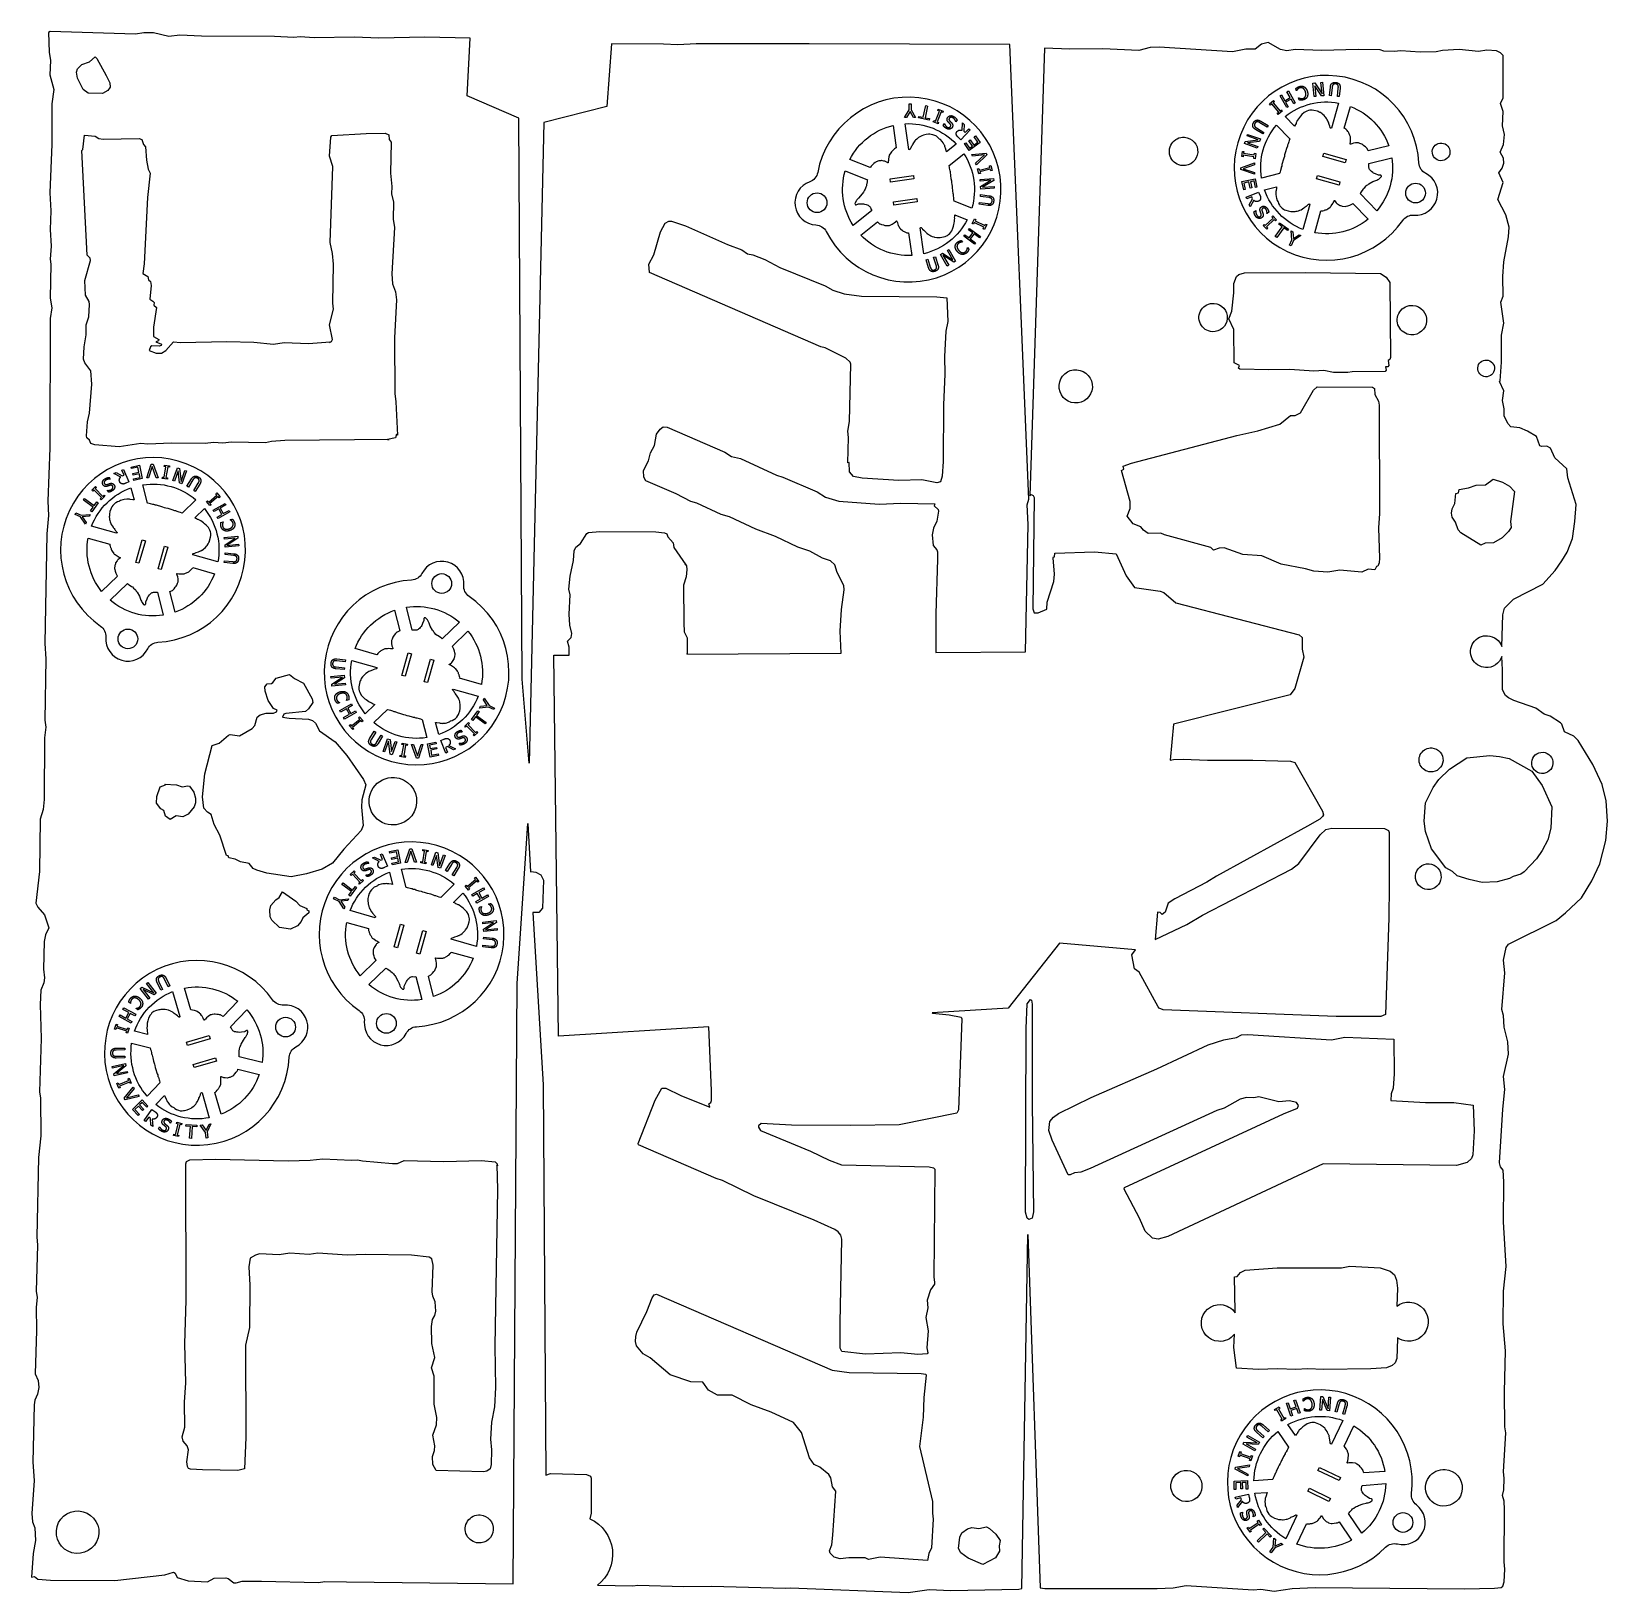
# Model space of a CAD drawing. Header units: millimetres. Extents: x 0 to 256, y -2 to 252.
import ezdxf

# ---------------------------------------------------------------- set-up
doc = ezdxf.new("R2010")
doc.units = ezdxf.units.MM
doc.layers.add('SCRAP_OUTLINE', color=5, linetype='Continuous')

msp = doc.modelspace()

# ---------------------------------------------------------------- linework, layer by layer
for points in [[(224.56, 221.77, 0.821365), (226.48, 228.56, -0.267689), (225.39, 230.24, 6.023346), (222.75, 220.91, -0.267689)], [(126.49, 227.17, 0.821365), (127.5, 220.18, -0.267689), (129.17, 219.09, 6.023346), (127.79, 228.69, -0.267689)], [(211.2, 235.89), (211.17, 235.88), (211.09, 235.88), (211.05, 235.9), (211, 235.95), (210.97, 236.01), (210.93, 236.22), (210.82, 236.46), (210.69, 236.84), (210.6, 237.03), (210.57, 237.16), (210.54, 237.21), (210.45, 237.34), (210.41, 237.43), (210.25, 237.64), (210.17, 237.75), (209.98, 237.95), (209.78, 238.12), (209.68, 238.21), (209.4, 238.41), (209.32, 238.45), (209.18, 238.5), (209.02, 238.58), (208.9, 238.63), (208.34, 238.78), (208.06, 238.82), (207.87, 238.82), (207.67, 238.81), (207.44, 238.74), (207.2, 238.66), (206.74, 238.41), (206.4, 238.09), (206.15, 237.82), (206, 237.62), (205.85, 237.42), (205.66, 237.18), (205.62, 237.11), (205.58, 236.99), (205.47, 236.77), (205.44, 236.65), (205.34, 236.49), (205.21, 236.22), (203.69, 237.78, -0.218412), (212.35, 239.97)], [(217.17, 232.18), (216.96, 232.58), (216.92, 232.63), (216.82, 232.75), (216.7, 232.85), (216.45, 233.04), (216.28, 233.2), (216.13, 233.28), (215.81, 233.4), (215.68, 233.47), (215.58, 233.5), (215.1, 233.5), (214.74, 233.44), (214.49, 233.36), (214.32, 233.3), (214.27, 233.3), (214.25, 233.3), (214.23, 233.33), (214.23, 233.37), (214.27, 233.65), (214.29, 234.06), (214.27, 234.22), (214.26, 234.5), (214.23, 234.61), (214.19, 234.72), (213.99, 235.13), (213.93, 235.23), (213.83, 235.35), (213.75, 235.48), (213.5, 235.72), (213.34, 235.84), (213.27, 235.88), (214.27, 239.42, -0.218412), (220.5, 233.02)], [(140.54, 232.68), (140.42, 232.64), (140.27, 232.54), (140.09, 232.39), (140.04, 232.33), (139.96, 232.24), (139.85, 232.15), (139.78, 232.07), (139.65, 231.89), (139.41, 231.51), (139.37, 231.4), (139.35, 231.23), (139.28, 230.83), (139.27, 230.65), (139.24, 230.46), (139.24, 230.29), (139.24, 230.27), (139.22, 230.25), (139.19, 230.25), (139.15, 230.26), (138.8, 230.47), (138.7, 230.51), (138.53, 230.53), (138.15, 230.61), (138.1, 230.61), (138.01, 230.59), (137.82, 230.58), (137.7, 230.56), (137.27, 230.41), (137.23, 230.39), (137.12, 230.32), (136.88, 230.13), (136.62, 229.9), (136.47, 229.74), (136.34, 229.54), (136.31, 229.48), (133, 230.8, -0.218412), (140.02, 236.33)], [(148.69, 232.04), (148.64, 232.25), (148.52, 232.64), (148.49, 232.77), (148.44, 232.89), (148.4, 233.05), (148.32, 233.18), (148.13, 233.53), (148, 233.73), (147.73, 234.02), (147.55, 234.12), (147.48, 234.17), (147.31, 234.35), (147.06, 234.56), (146.95, 234.62), (146.79, 234.71), (146.49, 234.83), (146.2, 234.88), (146, 234.9), (145.8, 234.9), (145.4, 234.85), (144.98, 234.75), (144.71, 234.64), (144.57, 234.6), (144.35, 234.46), (144.16, 234.36), (144.05, 234.27), (143.87, 234.12), (143.69, 233.95), (143.57, 233.81), (143.25, 233.35), (143.25, 233.32), (143.23, 233.25), (143.13, 233.1), (143.06, 232.96), (142.97, 232.84), (142.92, 232.71), (142.85, 232.6), (142.79, 232.47), (142.75, 232.42), (142.71, 232.4), (142.69, 232.39), (142.6, 232.44), (142, 236.61, -0.218412), (150.29, 233.3)], [(199.83, 227.79, -0.218412), (202.26, 236.38), (204.41, 234.17), (204.34, 233.9), (204.27, 233.67), (204.16, 233.36), (204.12, 233.24), (204.07, 233.13), (204.05, 232.99), (203.9, 232.57), (203.75, 232.04), (203.69, 231.87), (203.59, 231.53), (203.54, 231.29), (203.44, 231.03), (203.36, 230.67), (203.21, 230.14), (203.14, 229.97), (203.13, 229.78), (203.11, 229.71), (203.03, 229.57), (203.02, 229.41), (202.9, 229), (202.86, 228.8), (202.8, 228.61), (202.78, 228.54)], [(151.52, 231.73, -0.218412), (152.8, 222.89), (149.93, 224.04), (149.89, 224.31), (149.86, 224.55), (149.84, 224.88), (149.82, 225.01), (149.82, 225.12), (149.79, 225.26), (149.75, 225.71), (149.67, 226.25), (149.66, 226.43), (149.61, 226.77), (149.56, 227.01), (149.55, 227.3), (149.48, 227.66), (149.4, 228.2), (149.39, 228.39), (149.32, 228.57), (149.32, 228.64), (149.33, 228.8), (149.27, 228.94), (149.21, 229.37), (149.17, 229.57), (149.15, 229.77), (149.13, 229.84)], [(220.99, 231.08, -0.218412), (218.56, 222.49), (215.87, 225.26), (215.96, 225.38), (216.05, 225.56), (216.33, 225.95), (216.41, 226.09), (216.59, 226.28), (216.83, 226.52), (216.95, 226.61), (217.09, 226.7), (217.25, 226.84), (217.93, 227.22), (218.4, 227.4), (218.53, 227.46), (218.74, 227.54), (218.86, 227.6), (218.95, 227.66), (219.23, 227.91), (219.27, 227.97), (219.3, 228.06), (219.29, 228.13), (219.27, 228.17), (219.25, 228.2), (219.21, 228.23), (219.16, 228.25), (219.09, 228.26), (218.89, 228.25), (218.81, 228.25), (218.36, 228.46), (218.03, 228.59), (217.88, 228.71), (217.7, 228.83), (217.56, 228.98), (217.43, 229.1), (217.37, 229.18), (217.33, 229.28), (217.29, 229.39), (217.26, 229.52), (217.25, 229.61), (217.26, 229.93), (217.25, 230.14)], [(133.53, 220.11, -0.218412), (132.26, 228.95), (135.85, 227.51), (135.81, 227.37), (135.8, 227.17), (135.71, 226.7), (135.69, 226.53), (135.6, 226.29), (135.48, 225.98), (135.41, 225.84), (135.31, 225.7), (135.23, 225.51), (134.76, 224.89), (134.4, 224.53), (134.31, 224.42), (134.15, 224.26), (134.06, 224.16), (134.01, 224.07), (133.85, 223.73), (133.84, 223.65), (133.85, 223.56), (133.88, 223.5), (133.92, 223.47), (133.95, 223.45), (134, 223.44), (134.05, 223.44), (134.12, 223.47), (134.3, 223.56), (134.37, 223.58), (134.87, 223.58), (135.23, 223.59), (135.41, 223.54), (135.63, 223.51), (135.81, 223.43), (135.99, 223.37), (136.06, 223.32), (136.15, 223.24), (136.23, 223.16), (136.31, 223.06), (136.36, 222.98), (136.47, 222.68), (136.56, 222.5)], [(202.29, 226.35), (202.25, 226.14), (202.2, 225.74), (202.18, 225.6), (202.17, 225.47), (202.14, 225.31), (202.17, 225.16), (202.19, 224.76), (202.24, 224.52), (202.36, 224.15), (202.49, 223.98), (202.53, 223.91), (202.61, 223.68), (202.75, 223.39), (202.83, 223.28), (202.95, 223.14), (203.17, 222.91), (203.42, 222.74), (203.59, 222.64), (203.77, 222.57), (204.15, 222.44), (204.58, 222.36), (204.87, 222.35), (205.01, 222.34), (205.28, 222.37), (205.48, 222.39), (205.63, 222.42), (205.86, 222.49), (206.08, 222.58), (206.25, 222.65), (206.72, 222.94), (206.74, 222.97), (206.79, 223.02), (206.94, 223.12), (207.07, 223.22), (207.2, 223.3), (207.29, 223.39), (207.4, 223.47), (207.51, 223.56), (207.57, 223.59), (207.61, 223.59), (207.63, 223.59), (207.7, 223.51), (206.55, 219.45, -0.218412), (200.32, 225.85)], [(209.47, 222.45), (209.6, 222.44), (209.78, 222.47), (210, 222.53), (210.08, 222.56), (210.19, 222.62), (210.32, 222.65), (210.42, 222.69), (210.61, 222.81), (210.99, 223.06), (211.07, 223.15), (211.15, 223.29), (211.39, 223.63), (211.46, 223.79), (211.56, 223.95), (211.64, 224.11), (211.65, 224.12), (211.67, 224.13), (211.7, 224.12), (211.73, 224.1), (211.96, 223.76), (212.05, 223.68), (212.19, 223.59), (212.51, 223.37), (212.55, 223.35), (212.64, 223.33), (212.82, 223.27), (212.93, 223.23), (213.39, 223.19), (213.43, 223.19), (213.57, 223.22), (213.86, 223.29), (214.18, 223.39), (214.39, 223.49), (214.59, 223.61), (214.64, 223.65), (217.13, 221.1, -0.218412), (208.47, 218.91)], [(137.47, 220.66), (137.83, 220.38), (137.88, 220.35), (138.02, 220.28), (138.17, 220.24), (138.48, 220.17), (138.7, 220.09), (138.87, 220.08), (139.21, 220.1), (139.35, 220.09), (139.46, 220.1), (139.9, 220.29), (140.2, 220.5), (140.4, 220.67), (140.53, 220.8), (140.57, 220.82), (140.59, 220.82), (140.62, 220.81), (140.64, 220.77), (140.72, 220.5), (140.87, 220.11), (140.95, 219.98), (141.07, 219.73), (141.14, 219.64), (141.23, 219.56), (141.57, 219.26), (141.67, 219.19), (141.81, 219.13), (141.94, 219.04), (142.27, 218.92), (142.46, 218.87), (142.54, 218.87), (143.06, 215.22, -0.218412), (134.77, 218.54)], [(144.44, 219.7), (144.46, 219.72), (144.53, 219.75), (144.58, 219.75), (144.64, 219.73), (144.69, 219.69), (144.82, 219.51), (145.01, 219.34), (145.29, 219.04), (145.45, 218.9), (145.53, 218.8), (145.57, 218.76), (145.71, 218.69), (145.78, 218.61), (146.01, 218.49), (146.13, 218.42), (146.38, 218.32), (146.64, 218.24), (146.77, 218.21), (147.1, 218.13), (147.19, 218.12), (147.34, 218.14), (147.52, 218.13), (147.65, 218.14), (148.22, 218.22), (148.49, 218.3), (148.67, 218.38), (148.84, 218.47), (149.03, 218.62), (149.22, 218.79), (149.54, 219.21), (149.72, 219.65), (149.83, 220), (149.89, 220.24), (149.94, 220.48), (150.02, 220.78), (150.02, 220.86), (150.01, 220.98), (150.03, 221.23), (150.01, 221.35), (150.04, 221.54), (150.04, 221.84), (152.06, 221.03, -0.218412), (145.04, 215.51)], [(12.22, 153.25, 0.821365), (19.02, 151.33, -0.267689), (20.69, 152.42, 6.023346), (11.36, 155.06, -0.267689)], [(16.8, 175.52), (16.59, 175.56), (16.19, 175.61), (16.05, 175.63), (15.93, 175.64), (15.76, 175.67), (15.61, 175.65), (15.21, 175.62), (14.98, 175.57), (14.61, 175.45), (14.44, 175.32), (14.36, 175.28), (14.13, 175.2), (13.84, 175.06), (13.74, 174.98), (13.59, 174.86), (13.36, 174.64), (13.2, 174.4), (13.1, 174.22), (13.02, 174.04), (12.89, 173.66), (12.82, 173.23), (12.81, 172.94), (12.79, 172.8), (12.83, 172.54), (12.84, 172.33), (12.87, 172.18), (12.95, 171.95), (13.03, 171.73), (13.11, 171.56), (13.39, 171.09), (13.43, 171.07), (13.48, 171.02), (13.57, 170.87), (13.67, 170.74), (13.75, 170.62), (13.84, 170.52), (13.92, 170.41), (14.01, 170.3), (14.04, 170.24), (14.05, 170.2), (14.04, 170.19), (13.96, 170.12), (9.9, 171.26, -0.218412), (16.31, 177.49)], [(18.24, 177.98, -0.218412), (26.84, 175.55), (24.62, 173.4), (24.35, 173.47), (24.12, 173.54), (23.82, 173.66), (23.69, 173.69), (23.58, 173.74), (23.44, 173.76), (23.02, 173.91), (22.49, 174.06), (22.32, 174.12), (21.99, 174.22), (21.75, 174.27), (21.48, 174.37), (21.13, 174.45), (20.6, 174.6), (20.43, 174.67), (20.23, 174.69), (20.17, 174.71), (20.02, 174.78), (19.87, 174.79), (19.46, 174.91), (19.26, 174.95), (19.07, 175.01), (18.99, 175.03)], [(26.35, 166.61), (26.34, 166.64), (26.34, 166.72), (26.36, 166.76), (26.4, 166.81), (26.46, 166.84), (26.67, 166.88), (26.91, 166.99), (27.29, 167.12), (27.49, 167.22), (27.62, 167.25), (27.67, 167.27), (27.79, 167.36), (27.89, 167.4), (28.1, 167.56), (28.2, 167.64), (28.4, 167.83), (28.58, 168.03), (28.66, 168.14), (28.86, 168.41), (28.91, 168.49), (28.95, 168.63), (29.04, 168.79), (29.08, 168.91), (29.23, 169.47), (29.27, 169.75), (29.28, 169.94), (29.26, 170.14), (29.2, 170.37), (29.12, 170.61), (28.87, 171.07), (28.54, 171.42), (28.27, 171.66), (28.08, 171.82), (27.88, 171.96), (27.64, 172.15), (27.56, 172.19), (27.45, 172.23), (27.23, 172.34), (27.11, 172.37), (26.95, 172.48), (26.67, 172.6), (28.23, 174.12, -0.218412), (30.42, 165.46)], [(12.9, 168.34), (12.89, 168.21), (12.92, 168.03), (12.99, 167.81), (13.02, 167.73), (13.07, 167.62), (13.11, 167.49), (13.15, 167.39), (13.26, 167.2), (13.52, 166.82), (13.6, 166.74), (13.75, 166.66), (14.08, 166.43), (14.24, 166.35), (14.4, 166.25), (14.56, 166.18), (14.58, 166.16), (14.58, 166.14), (14.58, 166.11), (14.55, 166.08), (14.22, 165.85), (14.14, 165.77), (14.05, 165.62), (13.82, 165.3), (13.8, 165.27), (13.78, 165.17), (13.72, 164.99), (13.69, 164.88), (13.64, 164.42), (13.65, 164.38), (13.67, 164.24), (13.74, 163.95), (13.85, 163.63), (13.94, 163.42), (14.06, 163.22), (14.11, 163.17), (11.55, 160.68, -0.218412), (9.36, 169.34)], [(22.63, 160.64), (23.04, 160.85), (23.09, 160.89), (23.21, 160.99), (23.31, 161.11), (23.5, 161.36), (23.66, 161.54), (23.73, 161.68), (23.86, 162), (23.92, 162.13), (23.95, 162.23), (23.96, 162.71), (23.89, 163.07), (23.82, 163.32), (23.76, 163.5), (23.75, 163.54), (23.76, 163.56), (23.78, 163.58), (23.82, 163.58), (24.1, 163.54), (24.52, 163.52), (24.67, 163.54), (24.95, 163.55), (25.06, 163.58), (25.17, 163.62), (25.58, 163.82), (25.69, 163.88), (25.8, 163.98), (25.93, 164.06), (26.18, 164.32), (26.3, 164.47), (26.34, 164.54), (29.88, 163.54, -0.218412), (23.48, 157.31)], [(70.34, 161.67, 0.821365), (63.55, 163.6, -0.267689), (61.87, 162.51, 6.023346), (71.2, 159.87, -0.267689)], [(21.54, 156.82, -0.218412), (12.95, 159.25), (15.72, 161.94), (15.83, 161.86), (16.01, 161.76), (16.4, 161.49), (16.54, 161.4), (16.74, 161.22), (16.97, 160.98), (17.07, 160.87), (17.16, 160.72), (17.3, 160.56), (17.67, 159.88), (17.86, 159.41), (17.92, 159.28), (18, 159.07), (18.06, 158.95), (18.12, 158.86), (18.36, 158.58), (18.42, 158.54), (18.51, 158.51), (18.58, 158.52), (18.62, 158.54), (18.66, 158.56), (18.69, 158.6), (18.7, 158.65), (18.71, 158.72), (18.7, 158.92), (18.71, 159), (18.91, 159.45), (19.05, 159.78), (19.17, 159.93), (19.29, 160.11), (19.44, 160.25), (19.56, 160.39), (19.63, 160.44), (19.74, 160.48), (19.85, 160.52), (19.97, 160.55), (20.07, 160.56), (20.38, 160.55), (20.59, 160.56)], [(59.93, 154.28), (59.53, 154.07), (59.48, 154.04), (59.36, 153.93), (59.25, 153.82), (59.06, 153.56), (58.9, 153.39), (58.83, 153.25), (58.7, 152.93), (58.64, 152.8), (58.61, 152.7), (58.6, 152.22), (58.67, 151.86), (58.74, 151.6), (58.81, 151.43), (58.81, 151.39), (58.81, 151.37), (58.78, 151.35), (58.74, 151.35), (58.46, 151.38), (58.04, 151.41), (57.89, 151.38), (57.61, 151.38), (57.5, 151.35), (57.39, 151.3), (56.98, 151.11), (56.87, 151.05), (56.76, 150.95), (56.63, 150.87), (56.38, 150.61), (56.26, 150.46), (56.23, 150.39), (52.68, 151.39, -0.218412), (59.08, 157.62)], [(61.02, 158.11, -0.218412), (69.62, 155.68), (66.85, 152.98), (66.73, 153.07), (66.55, 153.17), (66.16, 153.44), (66.02, 153.53), (65.82, 153.71), (65.59, 153.95), (65.49, 154.06), (65.4, 154.21), (65.26, 154.36), (64.89, 155.05), (64.71, 155.52), (64.65, 155.64), (64.57, 155.86), (64.5, 155.98), (64.45, 156.06), (64.2, 156.35), (64.14, 156.39), (64.05, 156.41), (63.98, 156.41), (63.94, 156.39), (63.9, 156.37), (63.88, 156.33), (63.86, 156.28), (63.85, 156.2), (63.86, 156.01), (63.85, 155.93), (63.65, 155.48), (63.51, 155.14), (63.4, 155), (63.27, 154.81), (63.13, 154.68), (63.01, 154.54), (62.93, 154.49), (62.82, 154.44), (62.72, 154.41), (62.59, 154.38), (62.49, 154.36), (62.18, 154.38), (61.97, 154.37)], [(69.66, 146.59), (69.67, 146.72), (69.64, 146.89), (69.57, 147.12), (69.55, 147.2), (69.49, 147.31), (69.46, 147.44), (69.41, 147.54), (69.3, 147.73), (69.04, 148.1), (68.96, 148.19), (68.82, 148.27), (68.48, 148.5), (68.32, 148.58), (68.16, 148.68), (68, 148.75), (67.98, 148.77), (67.98, 148.79), (67.99, 148.82), (68.01, 148.85), (68.35, 149.08), (68.42, 149.16), (68.52, 149.31), (68.74, 149.62), (68.76, 149.66), (68.78, 149.76), (68.84, 149.93), (68.88, 150.05), (68.92, 150.5), (68.91, 150.55), (68.89, 150.68), (68.82, 150.98), (68.72, 151.3), (68.62, 151.51), (68.5, 151.71), (68.46, 151.76), (71.01, 154.24, -0.218412), (73.2, 145.59)], [(56.21, 148.31), (56.22, 148.28), (56.22, 148.21), (56.21, 148.16), (56.16, 148.12), (56.1, 148.09), (55.89, 148.04), (55.65, 147.94), (55.27, 147.81), (55.08, 147.71), (54.94, 147.68), (54.9, 147.66), (54.77, 147.57), (54.68, 147.53), (54.46, 147.37), (54.36, 147.29), (54.16, 147.1), (53.98, 146.9), (53.9, 146.79), (53.7, 146.52), (53.66, 146.44), (53.61, 146.3), (53.53, 146.14), (53.48, 146.01), (53.33, 145.46), (53.29, 145.18), (53.28, 144.98), (53.3, 144.79), (53.36, 144.56), (53.44, 144.32), (53.69, 143.86), (54.02, 143.51), (54.29, 143.26), (54.48, 143.11), (54.68, 142.97), (54.93, 142.78), (55, 142.74), (55.12, 142.7), (55.34, 142.59), (55.45, 142.55), (55.62, 142.45), (55.89, 142.33), (54.33, 140.81, -0.218412), (52.14, 149.47)], [(65.76, 139.41), (65.97, 139.37), (66.37, 139.32), (66.51, 139.3), (66.64, 139.29), (66.8, 139.26), (66.95, 139.28), (67.35, 139.31), (67.58, 139.36), (67.96, 139.48), (68.12, 139.6), (68.2, 139.65), (68.43, 139.73), (68.72, 139.87), (68.82, 139.94), (68.97, 140.06), (69.2, 140.28), (69.36, 140.53), (69.46, 140.71), (69.54, 140.88), (69.67, 141.27), (69.74, 141.69), (69.75, 141.99), (69.77, 142.13), (69.74, 142.39), (69.72, 142.6), (69.69, 142.74), (69.62, 142.97), (69.53, 143.2), (69.46, 143.37), (69.17, 143.84), (69.13, 143.86), (69.08, 143.9), (68.99, 144.06), (68.89, 144.18), (68.81, 144.31), (68.72, 144.41), (68.64, 144.52), (68.55, 144.62), (68.52, 144.68), (68.51, 144.73), (68.52, 144.74), (68.6, 144.81), (72.66, 143.66, -0.218412), (66.26, 137.44)], [(64.32, 136.95, -0.218412), (55.73, 139.38), (57.94, 141.53), (58.21, 141.46), (58.44, 141.39), (58.75, 141.27), (58.87, 141.24), (58.98, 141.19), (59.12, 141.16), (59.54, 141.02), (60.07, 140.87), (60.24, 140.81), (60.57, 140.71), (60.81, 140.66), (61.08, 140.56), (61.44, 140.47), (61.96, 140.32), (62.14, 140.26), (62.33, 140.24), (62.39, 140.22), (62.54, 140.15), (62.69, 140.14), (63.1, 140.02), (63.3, 139.98), (63.5, 139.91), (63.57, 139.9)], [(54.19, 90.84, 0.821365), (60.98, 88.92, -0.267689), (62.66, 90.01, 6.023346), (53.33, 92.65, -0.267689)], [(60.21, 115.57, -0.218412), (68.8, 113.14), (66.59, 110.98), (66.32, 111.06), (66.08, 111.13), (65.78, 111.24), (65.65, 111.28), (65.55, 111.33), (65.41, 111.35), (64.98, 111.5), (64.46, 111.65), (64.28, 111.71), (63.95, 111.8), (63.71, 111.86), (63.45, 111.96), (63.09, 112.04), (62.56, 112.19), (62.39, 112.26), (62.2, 112.27), (62.13, 112.29), (61.99, 112.37), (61.83, 112.38), (61.42, 112.5), (61.22, 112.54), (61.03, 112.6), (60.96, 112.62)], [(58.77, 113.11), (58.55, 113.15), (58.16, 113.2), (58.02, 113.22), (57.89, 113.22), (57.73, 113.26), (57.58, 113.23), (57.18, 113.21), (56.94, 113.16), (56.57, 113.04), (56.4, 112.91), (56.33, 112.87), (56.1, 112.79), (55.8, 112.65), (55.7, 112.57), (55.56, 112.45), (55.33, 112.23), (55.16, 111.98), (55.06, 111.81), (54.99, 111.63), (54.86, 111.25), (54.78, 110.82), (54.77, 110.53), (54.76, 110.39), (54.79, 110.12), (54.8, 109.91), (54.84, 109.77), (54.91, 109.54), (54.99, 109.32), (55.07, 109.14), (55.36, 108.67), (55.39, 108.66), (55.44, 108.61), (55.54, 108.46), (55.64, 108.33), (55.72, 108.2), (55.81, 108.11), (55.88, 108), (55.98, 107.89), (56.01, 107.83), (56.01, 107.79), (56.01, 107.77), (55.93, 107.7), (51.87, 108.85, -0.218412), (58.27, 115.08)], [(68.31, 104.2), (68.3, 104.23), (68.3, 104.31), (68.32, 104.35), (68.37, 104.4), (68.43, 104.43), (68.64, 104.47), (68.88, 104.58), (69.26, 104.71), (69.45, 104.8), (69.58, 104.83), (69.63, 104.85), (69.76, 104.95), (69.85, 104.99), (70.06, 105.15), (70.17, 105.23), (70.36, 105.41), (70.54, 105.62), (70.63, 105.72), (70.83, 106), (70.87, 106.08), (70.92, 106.22), (71, 106.38), (71.05, 106.5), (71.2, 107.05), (71.24, 107.34), (71.24, 107.53), (71.23, 107.73), (71.16, 107.96), (71.08, 108.2), (70.83, 108.66), (70.51, 109), (70.24, 109.25), (70.04, 109.4), (69.84, 109.55), (69.6, 109.74), (69.52, 109.78), (69.41, 109.82), (69.19, 109.93), (69.07, 109.96), (68.91, 110.06), (68.64, 110.19), (70.19, 111.7, -0.218412), (72.39, 103.05)], [(54.87, 105.93), (54.86, 105.8), (54.89, 105.62), (54.95, 105.39), (54.98, 105.32), (55.04, 105.21), (55.07, 105.08), (55.11, 104.98), (55.23, 104.79), (55.48, 104.41), (55.56, 104.33), (55.71, 104.25), (56.05, 104.01), (56.21, 103.94), (56.36, 103.83), (56.53, 103.76), (56.54, 103.75), (56.55, 103.73), (56.54, 103.7), (56.52, 103.67), (56.18, 103.44), (56.1, 103.35), (56.01, 103.21), (55.79, 102.89), (55.77, 102.85), (55.75, 102.76), (55.68, 102.58), (55.65, 102.47), (55.61, 102.01), (55.61, 101.97), (55.63, 101.83), (55.71, 101.54), (55.81, 101.21), (55.9, 101.01), (56.03, 100.81), (56.07, 100.76), (53.52, 98.27, -0.218412), (51.33, 106.93)], [(43.07, 86.74, 0.821365), (41.1, 93.52, -0.267689), (39.29, 94.37, 6.023346), (41.99, 85.06, -0.267689)], [(64.6, 98.23), (65, 98.44), (65.05, 98.48), (65.17, 98.58), (65.27, 98.7), (65.46, 98.95), (65.62, 99.12), (65.7, 99.27), (65.82, 99.59), (65.89, 99.72), (65.92, 99.82), (65.92, 100.3), (65.86, 100.66), (65.78, 100.91), (65.72, 101.08), (65.72, 101.13), (65.72, 101.15), (65.74, 101.17), (65.79, 101.17), (66.07, 101.13), (66.48, 101.11), (66.64, 101.13), (66.91, 101.14), (67.03, 101.17), (67.14, 101.21), (67.55, 101.41), (67.65, 101.47), (67.76, 101.57), (67.9, 101.65), (68.14, 101.9), (68.26, 102.06), (68.3, 102.13), (71.84, 101.12, -0.218412), (65.44, 94.9)], [(63.5, 94.41, -0.218412), (54.91, 96.84), (57.68, 99.53), (57.79, 99.44), (57.98, 99.35), (58.37, 99.07), (58.51, 98.99), (58.7, 98.81), (58.94, 98.57), (59.03, 98.45), (59.12, 98.3), (59.26, 98.15), (59.64, 97.47), (59.82, 97), (59.88, 96.87), (59.96, 96.66), (60.02, 96.54), (60.08, 96.45), (60.33, 96.17), (60.39, 96.13), (60.48, 96.1), (60.55, 96.11), (60.59, 96.12), (60.62, 96.15), (60.65, 96.19), (60.67, 96.24), (60.68, 96.31), (60.67, 96.51), (60.67, 96.59), (60.88, 97.04), (61.01, 97.37), (61.13, 97.51), (61.25, 97.7), (61.4, 97.84), (61.52, 97.97), (61.6, 98.03), (61.7, 98.07), (61.81, 98.11), (61.94, 98.14), (62.03, 98.15), (62.35, 98.13), (62.56, 98.15)], [(24.25, 91.64), (24.23, 91.62), (24.17, 91.58), (24.12, 91.57), (24.06, 91.59), (24, 91.62), (23.85, 91.78), (23.63, 91.92), (23.32, 92.17), (23.14, 92.29), (23.04, 92.39), (23, 92.41), (22.85, 92.47), (22.77, 92.53), (22.53, 92.63), (22.4, 92.67), (22.14, 92.74), (21.87, 92.79), (21.74, 92.8), (21.39, 92.82), (21.31, 92.82), (21.16, 92.78), (20.98, 92.77), (20.85, 92.74), (20.3, 92.58), (20.04, 92.46), (19.88, 92.36), (19.72, 92.25), (19.56, 92.07), (19.4, 91.87), (19.14, 91.42), (19.02, 90.96), (18.95, 90.6), (18.92, 90.35), (18.91, 90.11), (18.87, 89.8), (18.88, 89.72), (18.91, 89.6), (18.93, 89.35), (18.96, 89.23), (18.97, 89.04), (19, 88.75), (16.89, 89.26, -0.218412), (23.07, 95.71)], [(31.28, 91.66), (30.89, 91.89), (30.84, 91.91), (30.68, 91.96), (30.53, 91.98), (30.22, 92.01), (29.98, 92.05), (29.82, 92.04), (29.48, 91.98), (29.34, 91.96), (29.24, 91.94), (28.83, 91.69), (28.56, 91.44), (28.38, 91.24), (28.27, 91.1), (28.24, 91.07), (28.22, 91.06), (28.19, 91.07), (28.16, 91.11), (28.05, 91.37), (27.85, 91.73), (27.74, 91.85), (27.59, 92.08), (27.51, 92.16), (27.41, 92.23), (27.03, 92.47), (26.92, 92.53), (26.78, 92.57), (26.64, 92.64), (26.29, 92.72), (26.1, 92.74), (26.02, 92.73), (24.99, 96.27, -0.218412), (33.66, 94.14)], [(35.11, 92.75, -0.218412), (37.6, 84.18), (33.85, 85.1), (33.86, 85.25), (33.85, 85.45), (33.87, 85.93), (33.87, 86.09), (33.92, 86.35), (34, 86.68), (34.04, 86.82), (34.12, 86.97), (34.18, 87.18), (34.56, 87.85), (34.86, 88.26), (34.94, 88.38), (35.08, 88.56), (35.14, 88.67), (35.19, 88.77), (35.3, 89.13), (35.3, 89.2), (35.27, 89.29), (35.23, 89.35), (35.2, 89.37), (35.15, 89.39), (35.11, 89.39), (35.06, 89.38), (34.99, 89.35), (34.83, 89.23), (34.76, 89.2), (34.27, 89.13), (33.91, 89.07), (33.73, 89.1), (33.51, 89.1), (33.31, 89.15), (33.13, 89.18), (33.05, 89.22), (32.95, 89.29), (32.87, 89.36), (32.77, 89.45), (32.71, 89.52), (32.56, 89.8), (32.44, 89.97)], [(18.91, 78.75, -0.218412), (16.42, 87.32), (19.42, 86.58), (19.5, 86.32), (19.56, 86.08), (19.62, 85.76), (19.66, 85.64), (19.68, 85.52), (19.73, 85.39), (19.83, 84.96), (19.98, 84.43), (20.02, 84.25), (20.12, 83.92), (20.2, 83.69), (20.25, 83.41), (20.37, 83.06), (20.52, 82.53), (20.56, 82.35), (20.65, 82.18), (20.67, 82.11), (20.68, 81.95), (20.75, 81.82), (20.87, 81.41), (20.94, 81.21), (20.99, 81.02), (21.02, 80.95)], [(29.92, 79.33), (30.03, 79.39), (30.16, 79.5), (30.32, 79.68), (30.37, 79.75), (30.44, 79.85), (30.53, 79.95), (30.59, 80.04), (30.69, 80.23), (30.87, 80.65), (30.9, 80.76), (30.89, 80.93), (30.91, 81.34), (30.89, 81.52), (30.9, 81.71), (30.87, 81.88), (30.87, 81.9), (30.89, 81.92), (30.92, 81.93), (30.96, 81.92), (31.33, 81.76), (31.44, 81.74), (31.61, 81.74), (32, 81.71), (32.04, 81.72), (32.14, 81.75), (32.32, 81.79), (32.43, 81.83), (32.84, 82.03), (32.88, 82.06), (32.98, 82.15), (33.19, 82.36), (33.41, 82.62), (33.54, 82.81), (33.64, 83.02), (33.66, 83.09), (37.12, 82.24, -0.218412), (30.94, 75.79)], [(21.76, 78.83), (21.84, 78.63), (22.01, 78.26), (22.06, 78.13), (22.12, 78.02), (22.18, 77.87), (22.28, 77.75), (22.52, 77.43), (22.68, 77.25), (22.98, 77.01), (23.18, 76.93), (23.25, 76.89), (23.45, 76.73), (23.72, 76.56), (23.84, 76.51), (24.02, 76.46), (24.32, 76.37), (24.62, 76.37), (24.82, 76.38), (25.01, 76.4), (25.41, 76.5), (25.81, 76.66), (26.06, 76.81), (26.19, 76.87), (26.4, 77.04), (26.57, 77.16), (26.67, 77.27), (26.82, 77.45), (26.97, 77.64), (27.08, 77.79), (27.32, 78.29), (27.32, 78.32), (27.33, 78.39), (27.41, 78.56), (27.47, 78.71), (27.53, 78.84), (27.57, 78.97), (27.62, 79.09), (27.66, 79.23), (27.69, 79.28), (27.73, 79.31), (27.75, 79.31), (27.85, 79.28), (29.02, 75.23, -0.218412), (20.35, 77.36)], [(221.9, 6.03, 0.821365), (224.97, 12.39, -0.267689), (224.19, 14.23, 6.023346), (219.97, 5.5, -0.267689)], [(211.19, 22.26), (211.16, 22.26), (211.08, 22.27), (211.05, 22.3), (211.01, 22.35), (210.99, 22.42), (210.98, 22.63), (210.92, 22.89), (210.86, 23.28), (210.8, 23.49), (210.79, 23.63), (210.78, 23.68), (210.71, 23.82), (210.68, 23.92), (210.57, 24.15), (210.5, 24.27), (210.35, 24.5), (210.19, 24.71), (210.1, 24.81), (209.86, 25.05), (209.79, 25.11), (209.66, 25.18), (209.52, 25.29), (209.4, 25.36), (208.88, 25.6), (208.61, 25.69), (208.42, 25.73), (208.23, 25.75), (207.99, 25.73), (207.74, 25.69), (207.24, 25.52), (206.84, 25.26), (206.55, 25.04), (206.37, 24.87), (206.19, 24.7), (205.96, 24.5), (205.91, 24.43), (205.85, 24.32), (205.7, 24.12), (205.65, 24.01), (205.52, 23.87), (205.35, 23.62), (204.13, 25.42, -0.218412), (213.03, 26.08)], [(198.59, 16.26, -0.218412), (202.48, 24.3), (204.21, 21.74), (204.1, 21.49), (203.99, 21.27), (203.82, 20.99), (203.76, 20.88), (203.7, 20.78), (203.65, 20.65), (203.43, 20.25), (203.19, 19.76), (203.1, 19.6), (202.95, 19.29), (202.85, 19.07), (202.71, 18.82), (202.56, 18.48), (202.33, 17.99), (202.23, 17.83), (202.18, 17.65), (202.15, 17.58), (202.05, 17.46), (202.01, 17.3), (201.83, 16.92), (201.75, 16.73), (201.65, 16.55), (201.63, 16.48)], [(216.43, 17.57), (216.29, 18), (216.26, 18.06), (216.18, 18.2), (216.08, 18.32), (215.87, 18.55), (215.73, 18.73), (215.59, 18.83), (215.3, 19.01), (215.19, 19.1), (215.1, 19.14), (214.62, 19.23), (214.26, 19.23), (213.99, 19.2), (213.81, 19.17), (213.77, 19.17), (213.75, 19.18), (213.74, 19.21), (213.74, 19.25), (213.83, 19.52), (213.92, 19.93), (213.92, 20.08), (213.97, 20.36), (213.96, 20.47), (213.93, 20.59), (213.81, 21.02), (213.77, 21.14), (213.69, 21.27), (213.63, 21.41), (213.43, 21.7), (213.29, 21.84), (213.23, 21.89), (214.84, 25.21, -0.218412), (219.86, 17.82)], [(220, 15.83, -0.218412), (216.12, 7.79), (213.94, 10.98), (214.05, 11.08), (214.18, 11.25), (214.52, 11.58), (214.63, 11.71), (214.83, 11.86), (215.11, 12.05), (215.24, 12.13), (215.4, 12.19), (215.58, 12.3), (216.32, 12.55), (216.81, 12.65), (216.95, 12.69), (217.17, 12.73), (217.3, 12.77), (217.4, 12.81), (217.72, 13.01), (217.77, 13.06), (217.81, 13.14), (217.81, 13.21), (217.81, 13.26), (217.79, 13.3), (217.75, 13.33), (217.71, 13.35), (217.64, 13.37), (217.44, 13.4), (217.36, 13.42), (216.96, 13.7), (216.65, 13.89), (216.53, 14.03), (216.37, 14.18), (216.26, 14.35), (216.15, 14.5), (216.11, 14.58), (216.08, 14.69), (216.06, 14.8), (216.05, 14.94), (216.06, 15.03), (216.13, 15.34), (216.16, 15.55)], [(200.76, 14.41), (200.69, 14.21), (200.57, 13.82), (200.52, 13.69), (200.5, 13.57), (200.44, 13.41), (200.43, 13.26), (200.39, 12.86), (200.4, 12.62), (200.45, 12.24), (200.55, 12.05), (200.57, 11.97), (200.62, 11.73), (200.7, 11.41), (200.76, 11.3), (200.85, 11.14), (201.03, 10.87), (201.25, 10.67), (201.4, 10.54), (201.56, 10.43), (201.92, 10.24), (202.32, 10.09), (202.61, 10.03), (202.75, 9.99), (203.01, 9.98), (203.22, 9.95), (203.37, 9.96), (203.6, 9.99), (203.84, 10.04), (204.02, 10.08), (204.54, 10.28), (204.56, 10.31), (204.62, 10.36), (204.78, 10.43), (204.92, 10.5), (205.06, 10.55), (205.17, 10.63), (205.3, 10.68), (205.42, 10.76), (205.48, 10.78), (205.52, 10.77), (205.54, 10.77), (205.59, 10.68), (203.76, 6.88, -0.218412), (198.74, 14.26)], [(207.16, 9.32), (207.29, 9.29), (207.46, 9.29), (207.7, 9.32), (207.78, 9.33), (207.9, 9.37), (208.03, 9.38), (208.14, 9.4), (208.34, 9.48), (208.76, 9.67), (208.85, 9.73), (208.96, 9.86), (209.25, 10.15), (209.35, 10.3), (209.48, 10.44), (209.58, 10.58), (209.6, 10.59), (209.62, 10.6), (209.65, 10.58), (209.67, 10.56), (209.84, 10.18), (209.91, 10.09), (210.03, 9.98), (210.31, 9.7), (210.34, 9.68), (210.43, 9.64), (210.59, 9.55), (210.7, 9.49), (211.14, 9.37), (211.19, 9.37), (211.32, 9.37), (211.62, 9.39), (211.96, 9.44), (212.18, 9.49), (212.4, 9.58), (212.46, 9.61), (214.46, 6.66, -0.218412), (205.56, 6.01)]]:
    msp.add_lwpolyline(points, format="xyb", close=True)
for points in [[(208.4, 241), (208.16, 243.19), (208.49, 243.22), (209.66, 241.44), (209.46, 243.32), (209.73, 243.35), (209.96, 241.16), (209.55, 241.12), (208.48, 242.76), (208.67, 241.03)], [(203.92, 239.22), (202.84, 241.13), (203.09, 241.28), (203.62, 240.34), (204.5, 240.84), (203.97, 241.78), (204.22, 241.92), (205.31, 240.01), (205.06, 239.86), (204.63, 240.61), (203.75, 240.11), (204.18, 239.36)], [(142.19, 237.64), (141.88, 237.64), (142.64, 238.86), (142.66, 239.83), (142.95, 239.82), (142.94, 238.88), (143.66, 237.61), (143.33, 237.62), (142.78, 238.59)], [(145.34, 239.54), (145.63, 239.48), (145.22, 237.58), (145.94, 237.43), (145.88, 237.17), (144.15, 237.55), (144.21, 237.8), (144.93, 237.65)], [(147.29, 238.76), (147.37, 238.96), (148.16, 238.64), (148.08, 238.44), (147.82, 238.54), (147.16, 236.92), (147.42, 236.81), (147.33, 236.61), (146.54, 236.93), (146.63, 237.13), (146.89, 237.03), (147.55, 238.65)], [(201.28, 239.64), (201.13, 239.81), (201.79, 240.36), (201.93, 240.19), (201.72, 240.01), (202.84, 238.67), (203.06, 238.85), (203.2, 238.67), (202.55, 238.13), (202.4, 238.3), (202.62, 238.48), (201.49, 239.82)], [(153.38, 234.65), (154.18, 233.54), (152.4, 232.25), (151.6, 233.37), (151.81, 233.52), (152.44, 232.64), (152.93, 232.99), (152.34, 233.81), (152.55, 233.97), (153.14, 233.14), (153.8, 233.62), (153.17, 234.5)], [(199.12, 232.65), (197.05, 233.4), (197.16, 233.7), (199.28, 233.98), (197.49, 234.62), (197.58, 234.88), (199.65, 234.13), (199.51, 233.74), (197.58, 233.5), (199.22, 232.91)], [(152.93, 231.34), (152.8, 231.61), (155.12, 231.84), (155.25, 231.55), (153.56, 229.95), (153.43, 230.23), (154.84, 231.55)], [(196.84, 231.25), (196.62, 231.28), (196.76, 232.12), (196.98, 232.09), (196.93, 231.81), (198.66, 231.53), (198.71, 231.8), (198.93, 231.77), (198.79, 230.93), (198.57, 230.96), (198.61, 231.24), (196.88, 231.52)], [(213.44, 230.25), (209.78, 231.28), (209.93, 231.81), (213.59, 230.78)], [(139.56, 227.67), (143.32, 228.21), (143.4, 227.67), (139.63, 227.12)], [(155.66, 229.78), (155.88, 229.84), (156.1, 229.02), (155.88, 228.96), (155.81, 229.23), (154.12, 228.79), (154.19, 228.52), (153.97, 228.46), (153.75, 229.29), (153.97, 229.34), (154.04, 229.07), (155.74, 229.51)], [(154.15, 227.57), (156.34, 227.73), (156.37, 227.41), (154.55, 226.3), (156.44, 226.44), (156.46, 226.17), (154.27, 226), (154.24, 226.42), (155.91, 227.43), (154.17, 227.3)], [(198.71, 228.71), (198.71, 228.41), (196.5, 229.15), (196.5, 229.46), (198.69, 230.24), (198.69, 229.93), (196.87, 229.3)], [(212.42, 226.63), (208.76, 227.66), (208.91, 228.19), (212.57, 227.16)], [(196.94, 225.87), (196.66, 227.22), (198.82, 227.67), (199.1, 226.32), (198.84, 226.26), (198.62, 227.33), (198.03, 227.2), (198.24, 226.21), (197.98, 226.16), (197.78, 227.15), (196.98, 226.98), (197.2, 225.92)], [(140.09, 223.94), (143.86, 224.49), (143.93, 223.94), (140.17, 223.4)], [(155.02, 220.31), (155.22, 220.22), (154.85, 219.45), (154.65, 219.55), (154.77, 219.8), (153.2, 220.56), (153.08, 220.31), (152.87, 220.41), (153.25, 221.18), (153.45, 221.08), (153.33, 220.83), (154.9, 220.06)], [(200.84, 219.64), (200.68, 219.49), (200.09, 220.1), (200.25, 220.26), (200.44, 220.06), (201.71, 221.27), (201.51, 221.47), (201.67, 221.63), (202.27, 221.01), (202.1, 220.86), (201.91, 221.06), (200.65, 219.85)], [(202.3, 218.14), (202.06, 218.31), (203.21, 219.87), (202.62, 220.31), (202.77, 220.52), (204.2, 219.47), (204.04, 219.26), (203.45, 219.7)], [(152.43, 219.62), (154.21, 218.32), (154.03, 218.08), (153.17, 218.72), (152.56, 217.9), (153.43, 217.26), (153.26, 217.03), (151.49, 218.33), (151.66, 218.57), (152.36, 218.06), (152.96, 218.87), (152.26, 219.38)], [(205.96, 218.59), (206.24, 218.46), (205.05, 217.66), (204.63, 216.78), (204.37, 216.91), (204.77, 217.76), (204.63, 219.21), (204.92, 219.08), (205.03, 217.96)], [(149.07, 216.17), (150.17, 214.27), (149.89, 214.11), (148.1, 215.26), (149.05, 213.62), (148.81, 213.48), (147.71, 215.39), (148.07, 215.59), (149.71, 214.53), (148.84, 216.04)], [(16.32, 180.87), (17.67, 181.15), (18.12, 178.99), (16.77, 178.71), (16.72, 178.97), (17.78, 179.19), (17.66, 179.78), (16.67, 179.57), (16.62, 179.83), (17.6, 180.03), (17.44, 180.83), (16.38, 180.61)], [(19.16, 179.1), (18.87, 179.1), (19.6, 181.31), (19.92, 181.31), (20.7, 179.12), (20.38, 179.12), (19.75, 180.94)], [(21.7, 180.97), (21.74, 181.19), (22.58, 181.05), (22.54, 180.83), (22.27, 180.88), (21.98, 179.15), (22.26, 179.11), (22.22, 178.88), (21.38, 179.02), (21.42, 179.24), (21.69, 179.2), (21.98, 180.93)], [(23.11, 178.69), (23.85, 180.76), (24.16, 180.65), (24.43, 178.53), (25.07, 180.32), (25.33, 180.23), (24.59, 178.16), (24.2, 178.3), (23.95, 180.24), (23.36, 178.6)], [(10.1, 176.97), (9.94, 177.13), (10.56, 177.72), (10.71, 177.56), (10.51, 177.37), (11.72, 176.1), (11.93, 176.3), (12.08, 176.14), (11.47, 175.55), (11.31, 175.71), (11.51, 175.9), (10.3, 177.16)], [(30.09, 176.53), (30.26, 176.68), (30.81, 176.03), (30.64, 175.88), (30.46, 176.1), (29.12, 174.97), (29.3, 174.75), (29.13, 174.61), (28.58, 175.26), (28.75, 175.41), (28.93, 175.19), (30.27, 176.32)], [(8.59, 175.51), (8.76, 175.75), (10.33, 174.6), (10.76, 175.2), (10.97, 175.04), (9.93, 173.62), (9.72, 173.77), (10.15, 174.36)], [(29.67, 173.89), (31.59, 174.97), (31.73, 174.72), (30.79, 174.19), (31.3, 173.31), (32.23, 173.84), (32.38, 173.59), (30.46, 172.5), (30.32, 172.75), (31.07, 173.18), (30.57, 174.06), (29.82, 173.63)], [(9.05, 171.85), (8.91, 171.57), (8.12, 172.77), (7.24, 173.18), (7.36, 173.44), (8.22, 173.04), (9.67, 173.18), (9.53, 172.89), (8.41, 172.79)], [(17.08, 165.39), (18.12, 169.05), (18.65, 168.9), (17.61, 165.25)], [(31.45, 169.41), (33.64, 169.65), (33.68, 169.32), (31.89, 168.15), (33.78, 168.35), (33.81, 168.08), (31.62, 167.85), (31.58, 168.26), (33.21, 169.33), (31.48, 169.14)], [(20.7, 164.37), (21.74, 168.03), (22.27, 167.88), (21.23, 164.22)], [(61.86, 150.56), (60.82, 146.9), (60.3, 147.05), (61.33, 150.71)], [(65.48, 149.53), (64.44, 145.88), (63.91, 146.02), (64.95, 149.68)], [(51.11, 145.51), (48.92, 145.28), (48.89, 145.61), (50.67, 146.78), (48.78, 146.58), (48.75, 146.85), (50.94, 147.08), (50.99, 146.67), (49.35, 145.6), (51.08, 145.78)], [(73.52, 143.07), (73.65, 143.36), (74.44, 142.16), (75.32, 141.75), (75.2, 141.48), (74.35, 141.88), (72.89, 141.74), (73.03, 142.04), (74.15, 142.14)], [(52.89, 141.04), (50.98, 139.95), (50.83, 140.21), (51.77, 140.74), (51.27, 141.62), (50.33, 141.09), (50.19, 141.34), (52.1, 142.43), (52.24, 142.18), (51.49, 141.75), (51.99, 140.87), (52.74, 141.3)], [(73.97, 139.42), (73.8, 139.18), (72.23, 140.33), (71.8, 139.73), (71.59, 139.89), (72.63, 141.31), (72.84, 141.16), (72.41, 140.56)], [(52.47, 138.39), (52.3, 138.25), (51.75, 138.9), (51.92, 139.05), (52.1, 138.83), (53.44, 139.96), (53.26, 140.17), (53.43, 140.32), (53.98, 139.67), (53.81, 139.52), (53.63, 139.74), (52.29, 138.61)], [(72.46, 137.96), (72.62, 137.8), (72.01, 137.21), (71.85, 137.37), (72.05, 137.56), (70.84, 138.82), (70.64, 138.63), (70.48, 138.79), (71.09, 139.38), (71.25, 139.22), (71.05, 139.03), (72.26, 137.76)], [(59.46, 136.24), (58.71, 134.17), (58.4, 134.28), (58.13, 136.39), (57.49, 134.61), (57.23, 134.7), (57.97, 136.77), (58.36, 136.63), (58.61, 134.69), (59.2, 136.33)], [(60.86, 133.96), (60.82, 133.73), (59.98, 133.87), (60.02, 134.09), (60.3, 134.05), (60.58, 135.78), (60.3, 135.82), (60.34, 136.04), (61.18, 135.9), (61.15, 135.68), (60.87, 135.73), (60.58, 134)], [(63.4, 135.82), (63.7, 135.83), (62.96, 133.62), (62.65, 133.62), (61.87, 135.81), (62.18, 135.81), (62.81, 133.99)], [(66.24, 134.06), (64.89, 133.78), (64.44, 135.94), (65.79, 136.22), (65.84, 135.96), (64.78, 135.74), (64.9, 135.15), (65.89, 135.36), (65.95, 135.1), (64.96, 134.89), (65.12, 134.1), (66.18, 134.32)], [(58.29, 118.45), (59.64, 118.73), (60.08, 116.58), (58.74, 116.3), (58.68, 116.56), (59.75, 116.78), (59.62, 117.37), (58.63, 117.16), (58.58, 117.42), (59.57, 117.62), (59.4, 118.42), (58.34, 118.2)], [(61.13, 116.69), (60.83, 116.69), (61.56, 118.9), (61.88, 118.9), (62.66, 116.71), (62.35, 116.7), (61.72, 118.53)], [(63.67, 118.56), (63.7, 118.78), (64.54, 118.64), (64.51, 118.42), (64.23, 118.47), (63.95, 116.74), (64.22, 116.69), (64.19, 116.47), (63.34, 116.61), (63.38, 116.83), (63.66, 116.79), (63.94, 118.51)], [(65.07, 116.28), (65.81, 118.35), (66.12, 118.24), (66.4, 116.12), (67.04, 117.91), (67.3, 117.81), (66.55, 115.74), (66.16, 115.88), (65.92, 117.82), (65.33, 116.18)], [(52.06, 114.56), (51.91, 114.72), (52.52, 115.31), (52.68, 115.15), (52.47, 114.95), (53.69, 113.69), (53.89, 113.89), (54.05, 113.72), (53.43, 113.13), (53.28, 113.3), (53.48, 113.49), (52.26, 114.75)], [(50.55, 113.1), (50.73, 113.34), (52.29, 112.19), (52.73, 112.78), (52.94, 112.63), (51.89, 111.2), (51.68, 111.36), (52.12, 111.95)], [(72.06, 114.12), (72.23, 114.27), (72.78, 113.61), (72.61, 113.47), (72.43, 113.68), (71.09, 112.56), (71.27, 112.34), (71.09, 112.2), (70.55, 112.85), (70.72, 112.99), (70.9, 112.78), (72.24, 113.91)], [(51.01, 109.44), (50.88, 109.16), (50.08, 110.35), (49.2, 110.77), (49.33, 111.03), (50.18, 110.63), (51.63, 110.77), (51.5, 110.48), (50.38, 110.37)], [(71.64, 111.47), (73.55, 112.56), (73.69, 112.31), (72.76, 111.78), (73.26, 110.9), (74.2, 111.43), (74.34, 111.17), (72.43, 110.09), (72.28, 110.34), (73.03, 110.77), (72.53, 111.65), (71.78, 111.22)], [(59.05, 102.98), (60.08, 106.64), (60.61, 106.49), (59.58, 102.83)], [(62.67, 101.96), (63.7, 105.62), (64.23, 105.47), (63.2, 101.81)], [(73.42, 107), (75.61, 107.23), (75.64, 106.91), (73.86, 105.74), (75.74, 105.94), (75.77, 105.67), (73.58, 105.44), (73.54, 105.85), (75.18, 106.91), (73.45, 106.73)], [(19.17, 94.49), (17.82, 96.22), (18.07, 96.42), (20.01, 95.53), (18.84, 97.02), (19.06, 97.19), (20.41, 95.46), (20.08, 95.2), (18.31, 96.03), (19.39, 94.66)], [(16.32, 90.61), (14.39, 91.65), (14.53, 91.91), (15.47, 91.4), (15.95, 92.29), (15.01, 92.8), (15.15, 93.06), (17.08, 92.02), (16.94, 91.76), (16.18, 92.17), (15.7, 91.28), (16.46, 90.87)], [(13.86, 89.56), (13.64, 89.63), (13.9, 90.44), (14.12, 90.37), (14.03, 90.11), (15.7, 89.57), (15.78, 89.83), (16, 89.76), (15.74, 88.95), (15.52, 89.02), (15.61, 89.29), (13.94, 89.83)], [(29.15, 88.04), (25.5, 86.98), (25.34, 87.51), (28.99, 88.57)], [(30.2, 84.43), (26.54, 83.37), (26.39, 83.9), (30.04, 84.96)], [(15.73, 82.5), (13.58, 82.03), (13.51, 82.35), (15.16, 83.7), (13.3, 83.3), (13.25, 83.57), (15.4, 84.03), (15.48, 83.63), (13.97, 82.39), (15.67, 82.76)], [(14.54, 80.09), (14.33, 80.01), (14, 80.79), (14.21, 80.88), (14.32, 80.62), (15.93, 81.3), (15.83, 81.55), (16.03, 81.64), (16.36, 80.85), (16.15, 80.77), (16.05, 81.03), (14.43, 80.35)], [(17.47, 78.93), (17.63, 78.68), (15.37, 78.13), (15.2, 78.4), (16.64, 80.22), (16.81, 79.96), (15.6, 78.46)], [(17.48, 75.59), (16.53, 76.58), (18.11, 78.11), (19.07, 77.11), (18.88, 76.93), (18.13, 77.71), (17.69, 77.3), (18.39, 76.57), (18.2, 76.39), (17.51, 77.12), (16.92, 76.55), (17.67, 75.77)], [(24.08, 72.37), (24.03, 72.16), (23.2, 72.36), (23.26, 72.58), (23.53, 72.51), (23.95, 74.21), (23.68, 74.28), (23.74, 74.5), (24.56, 74.29), (24.51, 74.07), (24.24, 74.14), (23.81, 72.44)], [(28.98, 74.19), (29.29, 74.23), (28.7, 72.92), (28.81, 71.96), (28.52, 71.92), (28.41, 72.86), (27.52, 74.02), (27.84, 74.06), (28.52, 73.16)], [(26.12, 71.87), (25.83, 71.89), (25.97, 73.82), (25.23, 73.88), (25.25, 74.14), (27.02, 74.01), (27, 73.75), (26.26, 73.8)], [(202.07, 27.68), (201.96, 27.87), (202.7, 28.3), (202.81, 28.1), (202.57, 27.96), (203.45, 26.45), (203.69, 26.59), (203.8, 26.39), (203.06, 25.97), (202.95, 26.16), (203.19, 26.3), (202.32, 27.82)], [(204.61, 26.8), (203.87, 28.88), (204.14, 28.97), (204.51, 27.96), (205.46, 28.3), (205.1, 29.31), (205.37, 29.41), (206.11, 27.34), (205.84, 27.24), (205.55, 28.05), (204.59, 27.71), (204.88, 26.9)], [(209.32, 27.78), (209.47, 29.97), (209.8, 29.95), (210.64, 27.99), (210.77, 29.88), (211.04, 29.87), (210.89, 27.67), (210.48, 27.7), (209.71, 29.5), (209.59, 27.76)], [(198.74, 21.17), (196.83, 22.26), (196.99, 22.55), (199.12, 22.45), (197.47, 23.39), (197.61, 23.63), (199.52, 22.54), (199.31, 22.18), (197.36, 22.27), (198.87, 21.41)], [(196.25, 20.18), (196.03, 20.26), (196.32, 21.06), (196.53, 20.99), (196.43, 20.72), (198.09, 20.14), (198.18, 20.41), (198.39, 20.33), (198.11, 19.53), (197.9, 19.6), (197.99, 19.87), (196.34, 20.45)], [(197.64, 17.36), (197.6, 17.07), (195.55, 18.17), (195.6, 18.48), (197.89, 18.87), (197.84, 18.56), (195.94, 18.26)], [(212.42, 16.32), (209, 17.97), (209.24, 18.47), (212.66, 16.81)], [(195.42, 14.87), (195.37, 16.24), (197.57, 16.31), (197.61, 14.94), (197.35, 14.93), (197.32, 16.01), (196.72, 15.99), (196.75, 14.98), (196.49, 14.97), (196.46, 15.99), (195.64, 15.96), (195.68, 14.88)], [(210.78, 12.93), (207.36, 14.59), (207.6, 15.08), (211.02, 13.43)], [(198.17, 8.06), (197.99, 7.94), (197.51, 8.64), (197.7, 8.77), (197.85, 8.54), (199.31, 9.51), (199.15, 9.74), (199.34, 9.87), (199.81, 9.16), (199.63, 9.04), (199.47, 9.27), (198.02, 8.29)], [(199.35, 6.32), (199.14, 6.53), (200.54, 7.87), (200.03, 8.41), (200.22, 8.59), (201.45, 7.31), (201.26, 7.13), (200.75, 7.66)], [(203.03, 6.14), (203.28, 5.96), (201.97, 5.38), (201.41, 4.58), (201.17, 4.75), (201.71, 5.52), (201.83, 6.98), (202.09, 6.79), (202, 5.67)]]:
    msp.add_lwpolyline(points, close=True)
for points in [[(205.51, 241.95), (205.49, 241.94), (205.38, 242.27)], [(205.97, 240.46), (205.86, 240.8), (205.88, 240.8)], [(211.3, 242.51), (211.15, 241.13), (210.86, 241.17), (211.01, 242.53)], [(212.59, 242.36), (212.44, 241), (212.15, 241.03), (212.3, 242.39)], [(148.17, 236.32), (148.36, 236.62), (148.38, 236.6)], [(150.41, 237.25), (150.21, 236.93), (150.2, 236.94)], [(151.22, 235.53), (151.3, 236.76), (151.57, 236.5), (151.49, 235.39), (151.73, 235.16), (152.33, 235.8), (152.54, 235.6), (151.04, 233.99), (150.63, 234.38)], [(199.03, 235.92), (200.2, 235.19), (200.05, 234.94), (198.88, 235.67)], [(199.72, 237.02), (200.89, 236.3), (200.73, 236.05), (199.57, 236.77)], [(198.57, 224.19), (197.99, 223.1), (197.84, 223.45), (198.38, 224.43), (198.25, 224.74), (197.44, 224.39), (197.33, 224.66), (199.35, 225.52), (199.57, 225)], [(155.38, 223.34), (154.02, 223.53), (154.06, 223.82), (155.42, 223.63)], [(155.57, 224.62), (154.2, 224.81), (154.24, 225.1), (155.6, 224.92)], [(198.61, 222.29), (198.91, 222.5), (198.92, 222.48)], [(201.02, 222.23), (200.73, 222.04), (200.72, 222.05)], [(151.07, 217.65), (151.31, 217.39), (151.29, 217.38)], [(147.04, 213.62), (146.61, 214.93), (146.89, 215.02), (147.31, 213.71)], [(152.1, 216.48), (152.11, 216.5), (152.34, 216.23)], [(145.8, 213.22), (145.37, 214.53), (145.65, 214.62), (146.07, 213.31)], [(12.75, 179.2), (12.95, 178.9), (12.94, 178.89)], [(14.64, 179.24), (13.55, 179.82), (13.9, 179.97), (14.88, 179.43), (15.19, 179.57), (14.85, 180.37), (15.12, 180.49), (15.98, 178.46), (15.45, 178.24)], [(12.69, 176.79), (12.49, 177.08), (12.51, 177.09)], [(26.37, 178.78), (25.65, 177.61), (25.4, 177.77), (26.12, 178.93)], [(27.47, 178.09), (26.75, 176.92), (26.5, 177.08), (27.23, 178.25)], [(30.92, 171.85), (31.25, 171.95), (31.26, 171.93)], [(32.4, 172.3), (32.4, 172.32), (32.73, 172.43)], [(32.96, 166.51), (31.59, 166.66), (31.62, 166.95), (32.98, 166.8)], [(32.82, 165.22), (31.45, 165.37), (31.48, 165.66), (32.85, 165.51)], [(49.6, 148.41), (50.97, 148.27), (50.94, 147.98), (49.58, 148.12)], [(49.75, 149.71), (51.11, 149.56), (51.08, 149.27), (49.71, 149.42)], [(50.16, 142.63), (50.17, 142.61), (49.83, 142.5)], [(51.65, 143.08), (51.31, 142.97), (51.3, 143)], [(55.09, 136.84), (55.81, 138), (56.06, 137.85), (55.34, 136.68)], [(56.19, 136.14), (56.92, 137.32), (57.16, 137.16), (56.44, 136)], [(67.92, 135.68), (69.01, 135.11), (68.66, 134.96), (67.68, 135.49), (67.37, 135.36), (67.71, 134.56), (67.44, 134.44), (66.59, 136.47), (67.11, 136.69)], [(69.81, 135.72), (69.61, 136.03), (69.63, 136.04)], [(69.88, 138.14), (70.07, 137.85), (70.05, 137.84)], [(56.61, 116.83), (55.51, 117.41), (55.86, 117.56), (56.85, 117.02), (57.15, 117.15), (56.81, 117.96), (57.08, 118.07), (57.94, 116.05), (57.42, 115.83)], [(54.71, 116.79), (54.92, 116.49), (54.9, 116.48)], [(68.34, 116.37), (67.61, 115.2), (67.36, 115.35), (68.09, 116.52)], [(69.44, 115.68), (68.71, 114.51), (68.47, 114.67), (69.19, 115.83)], [(54.65, 114.38), (54.45, 114.66), (54.47, 114.68)], [(74.37, 109.89), (74.36, 109.91), (74.69, 110.02)], [(72.88, 109.43), (73.22, 109.54), (73.22, 109.52)], [(74.78, 102.81), (73.42, 102.96), (73.45, 103.25), (74.81, 103.1)], [(74.93, 104.1), (73.55, 104.25), (73.58, 104.54), (74.95, 104.39)], [(20.83, 97.3), (21.44, 96.06), (21.17, 95.94), (20.57, 97.17)], [(22.01, 97.87), (22.61, 96.63), (22.34, 96.5), (21.74, 97.74)], [(16.22, 93.76), (16.21, 93.75), (15.94, 93.97)], [(17.4, 92.75), (17.13, 92.97), (17.14, 92.99)], [(13.92, 86.52), (15.3, 86.52), (15.3, 86.23), (13.92, 86.22)], [(13.92, 85.22), (15.3, 85.22), (15.3, 84.93), (13.93, 84.92)], [(19.74, 75.02), (19.83, 73.79), (19.52, 74.01), (19.46, 75.13), (19.18, 75.32), (18.68, 74.6), (18.44, 74.77), (19.7, 76.57), (20.17, 76.25)], [(22.86, 74.67), (22.72, 74.35), (22.7, 74.36)], [(20.78, 73.44), (20.93, 73.77), (20.95, 73.76)], [(206.64, 29.22), (206.62, 29.21), (206.57, 29.56)], [(212.44, 28.76), (212.06, 27.43), (211.78, 27.52), (212.16, 28.83)], [(213.69, 28.39), (213.31, 27.07), (213.02, 27.16), (213.41, 28.47)], [(206.83, 27.67), (206.79, 28.02), (206.81, 28.03)], [(199.21, 24.4), (200.24, 23.48), (200.04, 23.27), (199.02, 24.18)], [(200.09, 25.37), (201.11, 24.45), (200.91, 24.23), (199.89, 25.15)], [(196.72, 12.93), (195.96, 11.96), (195.88, 12.33), (196.58, 13.2), (196.5, 13.53), (195.65, 13.33), (195.58, 13.61), (197.72, 14.11), (197.85, 13.56)], [(196.43, 11.06), (196.77, 11.21), (196.77, 11.19)], [(198.8, 10.58), (198.48, 10.43), (198.47, 10.45)]]:
    msp.add_lwpolyline(points)
for centre in [(127.68, 223.78), (224.84, 225.35), (66.75, 161.96), (15.81, 152.97), (57.77, 90.55), (41.41, 89.94), (222.8, 9.52)]:
    msp.add_circle(centre, 1.6)
for points in [[(211.01, 242.53), (211.03, 242.76), (211.16, 243.08), (211.29, 243.17)], [(211.29, 243.17), (211.4, 243.27), (211.69, 243.34), (211.89, 243.31)], [(211.86, 243.07), (211.73, 243.08), (211.51, 243.01), (211.44, 242.93)], [(212.25, 242.84), (212.2, 242.94), (212.01, 243.05), (211.86, 243.07)], [(211.89, 243.31), (212.08, 243.29), (212.36, 243.16), (212.45, 243.05)], [(212.45, 243.05), (212.55, 242.92), (212.61, 242.6), (212.59, 242.36)], [(205.38, 242.27), (205.44, 242.33), (205.55, 242.43), (205.62, 242.48)], [(205.68, 242.19), (205.62, 242.12), (205.53, 241.99), (205.51, 241.95)], [(205.62, 242.48), (205.71, 242.54), (205.85, 242.62), (205.98, 242.66)], [(206.05, 242.42), (205.93, 242.38), (205.74, 242.26), (205.68, 242.19)], [(205.88, 240.8), (205.93, 240.78), (206.07, 240.73), (206.17, 240.71)], [(205.98, 242.66), (206.18, 242.73), (206.57, 242.7), (206.74, 242.61)], [(206.57, 242.36), (206.45, 242.43), (206.18, 242.46), (206.05, 242.42)], [(206.17, 240.71), (206.27, 240.69), (206.47, 240.69), (206.59, 240.73)], [(206.67, 240.49), (206.56, 240.46), (206.37, 240.43), (206.28, 240.43)], [(206.97, 241.79), (206.9, 242), (206.7, 242.28), (206.57, 242.36)], [(206.59, 240.73), (206.73, 240.77), (206.93, 240.96), (206.99, 241.1)], [(207.26, 241), (207.18, 240.82), (206.88, 240.56), (206.67, 240.49)], [(206.74, 242.61), (206.91, 242.51), (207.18, 242.15), (207.26, 241.88)], [(206.99, 241.1), (207.04, 241.23), (207.04, 241.59), (206.97, 241.79)], [(207.26, 241.88), (207.35, 241.62), (207.34, 241.19), (207.26, 241)], [(211.44, 242.93), (211.37, 242.85), (211.31, 242.65), (211.3, 242.51)], [(212.3, 242.39), (212.31, 242.55), (212.3, 242.75), (212.25, 242.84)], [(206.28, 240.43), (206.21, 240.43), (206.05, 240.45), (205.97, 240.46)], [(148.66, 235.85), (148.5, 235.95), (148.26, 236.18), (148.17, 236.32)], [(148.38, 236.6), (148.42, 236.47), (148.62, 236.17), (148.77, 236.08)], [(149.62, 236), (149.47, 235.77), (148.93, 235.68), (148.66, 235.85)], [(148.77, 236.08), (148.94, 235.97), (149.26, 236), (149.34, 236.13)], [(148.95, 236.91), (148.8, 237.09), (148.77, 237.44), (148.88, 237.61)], [(148.88, 237.61), (148.94, 237.72), (149.17, 237.88), (149.29, 237.9)], [(149.28, 236.57), (149.21, 236.64), (149.02, 236.84), (148.95, 236.91)], [(149.16, 237.49), (149.09, 237.38), (149.11, 237.17), (149.21, 237.06)], [(149.77, 237.54), (149.56, 237.67), (149.25, 237.63), (149.16, 237.49)], [(149.21, 237.06), (149.28, 236.98), (149.41, 236.86), (149.5, 236.77)], [(149.34, 236.13), (149.41, 236.25), (149.38, 236.47), (149.28, 236.57)], [(149.29, 237.9), (149.43, 237.93), (149.71, 237.88), (149.88, 237.77)], [(149.5, 236.77), (149.58, 236.68), (149.68, 236.51), (149.7, 236.41)], [(149.7, 236.41), (149.72, 236.31), (149.68, 236.11), (149.62, 236)], [(150.2, 236.94), (150.15, 237.14), (149.91, 237.46), (149.77, 237.54)], [(149.88, 237.77), (150.09, 237.65), (150.32, 237.38), (150.41, 237.25)], [(150.3, 234.85), (150.26, 234.98), (150.32, 235.24), (150.44, 235.37)], [(150.44, 235.37), (150.61, 235.54), (151.01, 235.61), (151.22, 235.53)], [(198.42, 236.2), (198.39, 236.34), (198.45, 236.63), (198.56, 236.81)], [(198.88, 235.67), (198.68, 235.79), (198.45, 236.04), (198.42, 236.2)], [(198.56, 236.81), (198.66, 236.97), (198.9, 237.16), (199.04, 237.2)], [(198.77, 236.67), (198.7, 236.56), (198.66, 236.33), (198.71, 236.23)], [(198.71, 236.23), (198.75, 236.14), (198.9, 236), (199.03, 235.92)], [(199.14, 236.93), (199.03, 236.92), (198.85, 236.8), (198.77, 236.67)], [(199.04, 237.2), (199.2, 237.23), (199.52, 237.14), (199.72, 237.02)], [(199.57, 236.77), (199.44, 236.85), (199.24, 236.93), (199.14, 236.93)], [(150.63, 234.38), (150.49, 234.51), (150.33, 234.71), (150.3, 234.85)], [(156.07, 223.46), (155.94, 223.36), (155.61, 223.31), (155.38, 223.34)], [(155.42, 223.63), (155.57, 223.61), (155.78, 223.62), (155.87, 223.66)], [(155.99, 224.47), (155.91, 224.54), (155.71, 224.6), (155.57, 224.62)], [(155.6, 224.92), (155.83, 224.88), (156.14, 224.75), (156.23, 224.62)], [(155.87, 223.66), (155.97, 223.71), (156.09, 223.9), (156.11, 224.04)], [(156.11, 224.04), (156.13, 224.18), (156.07, 224.4), (155.99, 224.47)], [(156.35, 224.01), (156.33, 223.81), (156.19, 223.54), (156.07, 223.46)], [(156.23, 224.62), (156.32, 224.5), (156.38, 224.21), (156.35, 224.01)], [(199.34, 224.02), (199.12, 223.93), (198.72, 224.03), (198.57, 224.19)], [(199.68, 224.44), (199.66, 224.3), (199.5, 224.09), (199.34, 224.02)], [(199.57, 225), (199.65, 224.83), (199.71, 224.58), (199.68, 224.44)], [(199.63, 222.36), (199.59, 222.47), (199.57, 222.67), (199.59, 222.77)], [(199.59, 222.77), (199.61, 222.87), (199.73, 223.04), (199.84, 223.11)], [(199.84, 223.11), (200.06, 223.26), (200.59, 223.12), (200.77, 222.85)], [(200.03, 222.88), (199.92, 222.8), (199.87, 222.58), (199.91, 222.45)], [(200.58, 222.69), (200.46, 222.86), (200.16, 222.96), (200.03, 222.88)], [(200.72, 222.05), (200.74, 222.19), (200.68, 222.55), (200.58, 222.69)], [(200.77, 222.85), (200.88, 222.7), (201, 222.39), (201.02, 222.23)], [(198.87, 221.6), (198.74, 221.8), (198.63, 222.13), (198.61, 222.29)], [(199.36, 221.24), (199.22, 221.27), (198.98, 221.43), (198.87, 221.6)], [(198.92, 222.48), (198.89, 222.29), (198.97, 221.9), (199.07, 221.76)], [(199.07, 221.76), (199.2, 221.56), (199.51, 221.47), (199.65, 221.56)], [(199.86, 221.33), (199.75, 221.26), (199.48, 221.21), (199.36, 221.24)], [(199.77, 221.97), (199.74, 222.07), (199.68, 222.24), (199.63, 222.36)], [(199.65, 221.56), (199.76, 221.64), (199.82, 221.84), (199.77, 221.97)], [(200.07, 222.01), (200.14, 221.78), (200.03, 221.45), (199.86, 221.33)], [(199.91, 222.45), (199.94, 222.36), (200.04, 222.1), (200.07, 222.01)], [(150.44, 217.34), (150.53, 217.41), (150.69, 217.52), (150.77, 217.55)], [(150.77, 217.55), (150.84, 217.59), (150.99, 217.63), (151.07, 217.65)], [(150.11, 216.64), (150.11, 216.84), (150.28, 217.19), (150.44, 217.34)], [(150.47, 215.83), (150.28, 216.04), (150.12, 216.43), (150.11, 216.64)], [(150.61, 217.15), (150.5, 217.06), (150.39, 216.8), (150.4, 216.66)], [(150.4, 216.66), (150.4, 216.51), (150.55, 216.19), (150.7, 216.03)], [(151.24, 215.38), (151.05, 215.4), (150.65, 215.62), (150.47, 215.83)], [(150.99, 217.35), (150.89, 217.33), (150.71, 217.24), (150.61, 217.15)], [(150.7, 216.03), (150.85, 215.86), (151.14, 215.69), (151.29, 215.67)], [(151.29, 217.38), (151.24, 217.38), (151.08, 217.37), (150.99, 217.35)], [(151.96, 215.64), (151.8, 215.5), (151.43, 215.36), (151.24, 215.38)], [(151.29, 215.67), (151.43, 215.65), (151.69, 215.74), (151.79, 215.83)], [(151.79, 215.83), (151.89, 215.91), (152.01, 216.1), (152.04, 216.19)], [(152.21, 215.95), (152.16, 215.86), (152.06, 215.73), (151.96, 215.64)], [(152.04, 216.19), (152.07, 216.28), (152.09, 216.43), (152.1, 216.48)], [(152.34, 216.23), (152.31, 216.16), (152.26, 216.03), (152.21, 215.95)], [(146.2, 212.65), (146.06, 212.72), (145.87, 213), (145.8, 213.22)], [(146.07, 213.31), (146.12, 213.17), (146.22, 212.98), (146.3, 212.92)], [(146.82, 212.64), (146.64, 212.58), (146.33, 212.59), (146.2, 212.65)], [(146.3, 212.92), (146.38, 212.85), (146.61, 212.83), (146.75, 212.88)], [(146.75, 212.88), (146.88, 212.92), (147.05, 213.07), (147.08, 213.17)], [(147.32, 213.01), (147.25, 212.88), (147.02, 212.7), (146.82, 212.64)], [(147.08, 213.17), (147.11, 213.27), (147.08, 213.48), (147.04, 213.62)], [(147.31, 213.71), (147.38, 213.5), (147.39, 213.15), (147.32, 213.01)], [(12.05, 178.94), (12.25, 179.07), (12.59, 179.18), (12.75, 179.2)], [(14.48, 178.47), (14.38, 178.69), (14.48, 179.09), (14.64, 179.24)], [(26.12, 178.93), (26.24, 179.13), (26.5, 179.36), (26.66, 179.39)], [(26.69, 179.1), (26.59, 179.06), (26.45, 178.91), (26.37, 178.78)], [(26.66, 179.39), (26.8, 179.42), (27.09, 179.36), (27.26, 179.25)], [(27.13, 179.04), (27.01, 179.11), (26.78, 179.15), (26.69, 179.1)], [(27.26, 179.25), (27.43, 179.15), (27.62, 178.91), (27.65, 178.77)], [(11.79, 177.95), (11.72, 178.06), (11.66, 178.33), (11.69, 178.45)], [(11.69, 178.45), (11.72, 178.59), (11.89, 178.83), (12.05, 178.94)], [(12.46, 177.74), (12.24, 177.67), (11.9, 177.78), (11.79, 177.95)], [(12.21, 178.74), (12.01, 178.61), (11.92, 178.3), (12.02, 178.16)], [(12.02, 178.16), (12.09, 178.05), (12.29, 177.99), (12.43, 178.04)], [(12.94, 178.89), (12.74, 178.92), (12.35, 178.84), (12.21, 178.74)], [(12.43, 178.04), (12.53, 178.07), (12.69, 178.13), (12.81, 178.18)], [(12.9, 177.9), (12.81, 177.87), (12.55, 177.77), (12.46, 177.74)], [(12.51, 177.09), (12.65, 177.07), (13, 177.13), (13.15, 177.24)], [(13.31, 177.04), (13.15, 176.93), (12.84, 176.81), (12.69, 176.79)], [(12.81, 178.18), (12.93, 178.22), (13.13, 178.24), (13.22, 178.22)], [(13.33, 177.78), (13.25, 177.89), (13.04, 177.95), (12.9, 177.9)], [(13.15, 177.24), (13.32, 177.35), (13.42, 177.65), (13.33, 177.78)], [(13.22, 178.22), (13.32, 178.2), (13.49, 178.08), (13.57, 177.97)], [(13.57, 177.97), (13.72, 177.75), (13.57, 177.22), (13.31, 177.04)], [(14.89, 178.13), (14.76, 178.15), (14.54, 178.31), (14.48, 178.47)], [(15.45, 178.24), (15.28, 178.16), (15.03, 178.1), (14.89, 178.13)], [(27.38, 178.67), (27.38, 178.78), (27.25, 178.96), (27.13, 179.04)], [(27.23, 178.25), (27.31, 178.38), (27.38, 178.57), (27.38, 178.67)], [(27.65, 178.77), (27.69, 178.61), (27.6, 178.29), (27.47, 178.09)], [(30.88, 171.53), (30.88, 171.6), (30.9, 171.76), (30.92, 171.85)], [(30.95, 171.14), (30.91, 171.25), (30.88, 171.44), (30.88, 171.53)], [(31.16, 171.64), (31.14, 171.55), (31.15, 171.34), (31.19, 171.22)], [(31.26, 171.93), (31.24, 171.88), (31.18, 171.74), (31.16, 171.64)], [(32.64, 172.13), (32.57, 172.19), (32.45, 172.28), (32.4, 172.3)], [(32.88, 171.76), (32.84, 171.88), (32.71, 172.07), (32.64, 172.13)], [(32.73, 172.43), (32.78, 172.37), (32.88, 172.27), (32.94, 172.19)], [(32.81, 171.24), (32.89, 171.36), (32.92, 171.63), (32.88, 171.76)], [(32.94, 172.19), (33, 172.11), (33.08, 171.96), (33.12, 171.83)], [(33.12, 171.83), (33.18, 171.63), (33.16, 171.24), (33.06, 171.07)], [(31.45, 170.55), (31.27, 170.63), (31.02, 170.93), (30.95, 171.14)], [(31.19, 171.22), (31.23, 171.08), (31.42, 170.88), (31.55, 170.82)], [(32.34, 170.55), (32.07, 170.46), (31.64, 170.47), (31.45, 170.55)], [(31.55, 170.82), (31.69, 170.77), (32.04, 170.77), (32.24, 170.84)], [(32.24, 170.84), (32.46, 170.91), (32.74, 171.11), (32.81, 171.24)], [(33.06, 171.07), (32.96, 170.9), (32.6, 170.63), (32.34, 170.55)], [(33.39, 166.37), (33.31, 166.44), (33.11, 166.5), (32.96, 166.51)], [(32.98, 166.8), (33.21, 166.78), (33.53, 166.65), (33.63, 166.52)], [(33.52, 165.95), (33.54, 166.08), (33.47, 166.31), (33.39, 166.37)], [(33.63, 166.52), (33.72, 166.41), (33.79, 166.12), (33.77, 165.92)], [(33.51, 165.36), (33.38, 165.26), (33.05, 165.2), (32.82, 165.22)], [(32.85, 165.51), (33, 165.5), (33.21, 165.51), (33.3, 165.56)], [(33.3, 165.56), (33.39, 165.61), (33.51, 165.8), (33.52, 165.95)], [(33.77, 165.92), (33.75, 165.73), (33.62, 165.45), (33.51, 165.36)], [(48.93, 148.4), (48.84, 148.52), (48.77, 148.81), (48.79, 149.01)], [(48.79, 149.01), (48.81, 149.2), (48.95, 149.48), (49.06, 149.57)], [(49.58, 148.12), (49.35, 148.15), (49.03, 148.27), (48.93, 148.4)], [(49.26, 149.37), (49.17, 149.32), (49.06, 149.13), (49.04, 148.98)], [(49.04, 148.98), (49.03, 148.84), (49.09, 148.62), (49.18, 148.55)], [(49.06, 149.57), (49.18, 149.67), (49.51, 149.73), (49.75, 149.71)], [(49.18, 148.55), (49.25, 148.49), (49.45, 148.43), (49.6, 148.41)], [(49.71, 149.42), (49.56, 149.43), (49.35, 149.41), (49.26, 149.37)], [(49.44, 143.09), (49.38, 143.3), (49.4, 143.69), (49.5, 143.86)], [(49.5, 143.86), (49.6, 144.03), (49.96, 144.29), (50.23, 144.38)], [(49.75, 143.69), (49.67, 143.57), (49.64, 143.3), (49.69, 143.17)], [(50.32, 144.09), (50.1, 144.02), (49.83, 143.82), (49.75, 143.69)], [(50.23, 144.38), (50.49, 144.46), (50.92, 144.45), (51.11, 144.37)], [(51.01, 144.11), (50.88, 144.16), (50.52, 144.15), (50.32, 144.09)], [(51.38, 143.71), (51.33, 143.85), (51.15, 144.05), (51.01, 144.11)], [(51.11, 144.37), (51.29, 144.29), (51.55, 144), (51.61, 143.79)], [(51.3, 143), (51.32, 143.04), (51.38, 143.19), (51.4, 143.29)], [(51.4, 143.29), (51.42, 143.38), (51.42, 143.59), (51.38, 143.71)], [(51.61, 143.79), (51.65, 143.68), (51.68, 143.49), (51.68, 143.4)], [(51.68, 143.4), (51.68, 143.33), (51.66, 143.16), (51.65, 143.08)], [(49.62, 142.74), (49.56, 142.82), (49.48, 142.97), (49.44, 143.09)], [(49.83, 142.5), (49.78, 142.56), (49.68, 142.66), (49.62, 142.74)], [(49.69, 143.17), (49.72, 143.05), (49.85, 142.86), (49.92, 142.8)], [(49.92, 142.8), (49.99, 142.73), (50.12, 142.65), (50.16, 142.63)], [(54.91, 136.16), (54.87, 136.31), (54.96, 136.64), (55.09, 136.84)], [(55.3, 135.68), (55.14, 135.78), (54.94, 136.02), (54.91, 136.16)], [(55.34, 136.68), (55.25, 136.55), (55.18, 136.36), (55.18, 136.26)], [(55.18, 136.26), (55.18, 136.15), (55.31, 135.96), (55.43, 135.89)], [(55.91, 135.54), (55.76, 135.51), (55.47, 135.57), (55.3, 135.68)], [(55.43, 135.89), (55.55, 135.81), (55.78, 135.78), (55.88, 135.82)], [(55.88, 135.82), (55.97, 135.87), (56.11, 136.02), (56.19, 136.14)], [(56.44, 136), (56.32, 135.8), (56.07, 135.57), (55.91, 135.54)], [(67.11, 136.69), (67.28, 136.76), (67.53, 136.82), (67.67, 136.8)], [(67.67, 136.8), (67.8, 136.78), (68.02, 136.61), (68.09, 136.46)], [(68.09, 136.46), (68.18, 136.23), (68.08, 135.84), (67.92, 135.68)], [(69, 136.95), (68.85, 137.18), (68.99, 137.71), (69.25, 137.89)], [(69.34, 136.71), (69.24, 136.73), (69.07, 136.85), (69, 136.95)], [(69.41, 137.69), (69.24, 137.58), (69.14, 137.28), (69.23, 137.15)], [(69.23, 137.15), (69.31, 137.04), (69.53, 136.98), (69.66, 137.03)], [(69.25, 137.89), (69.41, 137.99), (69.72, 138.12), (69.88, 138.14)], [(69.75, 136.75), (69.64, 136.71), (69.44, 136.68), (69.34, 136.71)], [(70.05, 137.84), (69.91, 137.86), (69.56, 137.79), (69.41, 137.69)], [(69.63, 136.04), (69.82, 136.01), (70.21, 136.09), (70.35, 136.18)], [(69.66, 137.03), (69.75, 137.06), (70.01, 137.16), (70.1, 137.19)], [(70.13, 136.89), (70.03, 136.86), (69.87, 136.79), (69.75, 136.75)], [(70.51, 135.99), (70.31, 135.85), (69.98, 135.75), (69.81, 135.72)], [(70.1, 137.19), (70.33, 137.26), (70.66, 137.14), (70.77, 136.97)], [(70.55, 136.76), (70.47, 136.87), (70.27, 136.94), (70.13, 136.89)], [(70.35, 136.18), (70.55, 136.32), (70.64, 136.63), (70.55, 136.76)], [(70.87, 136.48), (70.84, 136.34), (70.67, 136.1), (70.51, 135.99)], [(70.77, 136.97), (70.85, 136.87), (70.9, 136.6), (70.87, 136.48)], [(53.75, 115.54), (53.68, 115.65), (53.63, 115.92), (53.66, 116.04)], [(53.66, 116.04), (53.69, 116.18), (53.85, 116.42), (54.02, 116.53)], [(54.43, 115.33), (54.2, 115.26), (53.87, 115.37), (53.75, 115.54)], [(54.18, 116.33), (53.98, 116.19), (53.89, 115.89), (53.98, 115.75)], [(53.98, 115.75), (54.05, 115.64), (54.25, 115.58), (54.39, 115.63)], [(54.02, 116.53), (54.22, 116.66), (54.55, 116.77), (54.71, 116.79)], [(54.9, 116.48), (54.71, 116.51), (54.32, 116.43), (54.18, 116.33)], [(54.39, 115.63), (54.49, 115.66), (54.66, 115.72), (54.78, 115.77)], [(54.87, 115.49), (54.77, 115.46), (54.52, 115.36), (54.43, 115.33)], [(54.78, 115.77), (54.89, 115.81), (55.09, 115.83), (55.19, 115.81)], [(55.29, 115.37), (55.22, 115.48), (55, 115.53), (54.87, 115.49)], [(55.11, 114.82), (55.28, 114.94), (55.38, 115.24), (55.29, 115.37)], [(55.19, 115.81), (55.29, 115.79), (55.46, 115.67), (55.53, 115.56)], [(55.53, 115.56), (55.68, 115.34), (55.54, 114.81), (55.27, 114.63)], [(56.44, 116.06), (56.35, 116.28), (56.45, 116.68), (56.61, 116.83)], [(56.86, 115.71), (56.72, 115.74), (56.51, 115.9), (56.44, 116.06)], [(57.42, 115.83), (57.25, 115.75), (56.99, 115.69), (56.86, 115.71)], [(68.09, 116.52), (68.21, 116.71), (68.46, 116.94), (68.62, 116.98)], [(68.65, 116.69), (68.56, 116.65), (68.42, 116.5), (68.34, 116.37)], [(68.62, 116.98), (68.76, 117.01), (69.05, 116.95), (69.23, 116.84)], [(69.09, 116.63), (68.98, 116.7), (68.75, 116.74), (68.65, 116.69)], [(69.35, 116.26), (69.34, 116.37), (69.22, 116.55), (69.09, 116.63)], [(69.19, 115.83), (69.27, 115.96), (69.35, 116.16), (69.35, 116.26)], [(69.23, 116.84), (69.39, 116.74), (69.58, 116.5), (69.61, 116.36)], [(69.61, 116.36), (69.65, 116.2), (69.56, 115.88), (69.44, 115.68)], [(54.47, 114.68), (54.61, 114.66), (54.96, 114.72), (55.11, 114.82)], [(55.27, 114.63), (55.12, 114.52), (54.81, 114.4), (54.65, 114.38)], [(74.69, 110.02), (74.75, 109.96), (74.85, 109.85), (74.9, 109.78)], [(72.85, 109.12), (72.85, 109.19), (72.87, 109.35), (72.88, 109.43)], [(72.91, 108.73), (72.88, 108.84), (72.85, 109.03), (72.85, 109.12)], [(73.42, 108.14), (73.24, 108.22), (72.98, 108.52), (72.91, 108.73)], [(73.13, 109.23), (73.11, 109.13), (73.11, 108.93), (73.15, 108.8)], [(73.22, 109.52), (73.2, 109.47), (73.14, 109.33), (73.13, 109.23)], [(73.15, 108.8), (73.19, 108.67), (73.38, 108.47), (73.51, 108.41)], [(74.3, 108.14), (74.04, 108.05), (73.6, 108.06), (73.42, 108.14)], [(73.51, 108.41), (73.65, 108.36), (74.01, 108.36), (74.21, 108.43)], [(74.21, 108.43), (74.42, 108.5), (74.7, 108.7), (74.78, 108.82)], [(75.02, 108.66), (74.93, 108.49), (74.57, 108.22), (74.3, 108.14)], [(74.61, 109.72), (74.54, 109.78), (74.41, 109.87), (74.37, 109.89)], [(74.84, 109.35), (74.8, 109.47), (74.68, 109.65), (74.61, 109.72)], [(74.78, 108.82), (74.85, 108.95), (74.88, 109.22), (74.84, 109.35)], [(74.9, 109.78), (74.96, 109.69), (75.04, 109.55), (75.08, 109.42)], [(75.08, 109.42), (75.15, 109.22), (75.12, 108.83), (75.02, 108.66)], [(75.47, 102.95), (75.34, 102.84), (75.01, 102.79), (74.78, 102.81)], [(74.81, 103.1), (74.96, 103.08), (75.17, 103.1), (75.26, 103.15)], [(75.35, 103.96), (75.27, 104.03), (75.07, 104.09), (74.93, 104.1)], [(74.95, 104.39), (75.18, 104.37), (75.49, 104.24), (75.59, 104.11)], [(75.26, 103.15), (75.36, 103.2), (75.47, 103.39), (75.49, 103.53)], [(75.49, 103.53), (75.5, 103.67), (75.43, 103.89), (75.35, 103.96)], [(75.73, 103.51), (75.71, 103.31), (75.58, 103.04), (75.47, 102.95)], [(75.59, 104.11), (75.69, 104), (75.76, 103.71), (75.73, 103.51)], [(20.57, 97.17), (20.47, 97.38), (20.41, 97.71), (20.47, 97.87)], [(20.47, 97.87), (20.52, 98), (20.73, 98.22), (20.91, 98.3)], [(20.73, 97.74), (20.71, 97.64), (20.77, 97.44), (20.83, 97.3)], [(21.02, 98.08), (20.89, 98.02), (20.74, 97.84), (20.73, 97.74)], [(20.91, 98.3), (21.08, 98.39), (21.39, 98.42), (21.52, 98.38)], [(21.46, 98.1), (21.37, 98.15), (21.15, 98.14), (21.02, 98.08)], [(21.74, 97.74), (21.68, 97.88), (21.55, 98.05), (21.46, 98.1)], [(21.52, 98.38), (21.68, 98.33), (21.9, 98.08), (22.01, 97.87)], [(16.24, 94.62), (16.38, 94.78), (16.72, 94.97), (16.92, 94.97)], [(16.91, 94.68), (16.76, 94.68), (16.52, 94.56), (16.43, 94.45)], [(17.55, 94.4), (17.37, 94.55), (17.05, 94.68), (16.91, 94.68)], [(16.92, 94.97), (17.11, 94.98), (17.53, 94.82), (17.74, 94.64)], [(15.94, 93.97), (15.96, 94.05), (16, 94.19), (16.03, 94.28)], [(16.03, 94.28), (16.07, 94.37), (16.15, 94.52), (16.24, 94.62)], [(16.24, 94.06), (16.22, 93.97), (16.22, 93.81), (16.22, 93.76)], [(16.43, 94.45), (16.35, 94.36), (16.26, 94.15), (16.24, 94.06)], [(17.14, 92.99), (17.19, 93), (17.35, 93.03), (17.44, 93.06)], [(17.68, 92.89), (17.62, 92.85), (17.47, 92.78), (17.4, 92.75)], [(17.44, 93.06), (17.53, 93.1), (17.7, 93.21), (17.79, 93.31)], [(17.93, 93.82), (17.9, 93.97), (17.71, 94.27), (17.55, 94.4)], [(17.98, 93.14), (17.9, 93.06), (17.75, 92.93), (17.68, 92.89)], [(17.74, 94.64), (17.95, 94.46), (18.18, 94.09), (18.2, 93.89)], [(17.79, 93.31), (17.88, 93.41), (17.95, 93.68), (17.93, 93.82)], [(18.2, 93.89), (18.23, 93.69), (18.12, 93.31), (17.98, 93.14)], [(13.05, 85.72), (13.05, 85.91), (13.15, 86.2), (13.25, 86.3)], [(13.26, 85.13), (13.15, 85.24), (13.05, 85.52), (13.05, 85.72)], [(13.25, 86.3), (13.37, 86.42), (13.69, 86.52), (13.92, 86.52)], [(13.93, 84.92), (13.7, 84.92), (13.37, 85.02), (13.26, 85.13)], [(13.48, 86.13), (13.39, 86.07), (13.3, 85.87), (13.3, 85.72)], [(13.3, 85.72), (13.3, 85.58), (13.39, 85.37), (13.48, 85.31)], [(13.92, 86.22), (13.77, 86.22), (13.56, 86.18), (13.48, 86.13)], [(13.48, 85.31), (13.57, 85.26), (13.77, 85.22), (13.92, 85.22)], [(20.49, 75.29), (20.35, 75.09), (19.96, 74.97), (19.74, 75.02)], [(20.17, 76.25), (20.32, 76.14), (20.51, 75.96), (20.56, 75.83)], [(20.56, 75.83), (20.61, 75.7), (20.59, 75.43), (20.49, 75.29)], [(21.36, 74.36), (21.33, 74.46), (21.34, 74.67), (21.39, 74.78)], [(21.62, 74.04), (21.52, 74.11), (21.4, 74.27), (21.36, 74.36)], [(21.39, 74.78), (21.5, 75.03), (22.03, 75.19), (22.32, 75.06)], [(21.68, 74.69), (21.63, 74.56), (21.7, 74.35), (21.81, 74.26)], [(22.24, 74.82), (22.05, 74.9), (21.75, 74.83), (21.68, 74.69)], [(21.81, 74.26), (21.88, 74.2), (22.1, 74.03), (22.17, 73.97)], [(22.7, 74.36), (22.65, 74.49), (22.4, 74.75), (22.24, 74.82)], [(22.32, 75.06), (22.49, 74.99), (22.76, 74.79), (22.86, 74.67)], [(21.37, 72.99), (21.15, 73.09), (20.89, 73.31), (20.78, 73.44)], [(20.95, 73.76), (21.03, 73.58), (21.3, 73.3), (21.46, 73.23)], [(21.98, 72.94), (21.84, 72.9), (21.56, 72.91), (21.37, 72.99)], [(21.46, 73.23), (21.68, 73.13), (21.99, 73.22), (22.05, 73.37)], [(21.94, 73.79), (21.86, 73.85), (21.72, 73.96), (21.62, 74.04)], [(22.05, 73.37), (22.11, 73.49), (22.05, 73.69), (21.94, 73.79)], [(22.35, 73.29), (22.3, 73.17), (22.1, 72.98), (21.98, 72.94)], [(22.17, 73.97), (22.35, 73.82), (22.43, 73.48), (22.35, 73.29)], [(206.57, 29.56), (206.64, 29.6), (206.76, 29.68), (206.85, 29.72)], [(206.85, 29.42), (206.78, 29.37), (206.67, 29.25), (206.64, 29.22)], [(206.85, 29.72), (206.94, 29.77), (207.1, 29.82), (207.23, 29.84)], [(207.26, 29.59), (207.13, 29.57), (206.93, 29.48), (206.85, 29.42)], [(207.23, 29.84), (207.44, 29.87), (207.82, 29.77), (207.97, 29.65)], [(207.76, 29.44), (207.66, 29.53), (207.4, 29.61), (207.26, 29.59)], [(208.05, 28.8), (208.02, 29.03), (207.87, 29.34), (207.76, 29.44)], [(207.95, 28.12), (208.03, 28.24), (208.08, 28.59), (208.05, 28.8)], [(207.97, 29.65), (208.12, 29.53), (208.32, 29.12), (208.36, 28.85)], [(208.36, 28.85), (208.39, 28.57), (208.31, 28.15), (208.2, 27.98)], [(212.16, 28.83), (212.22, 29.06), (212.4, 29.35), (212.54, 29.42)], [(212.65, 29.15), (212.57, 29.09), (212.48, 28.9), (212.44, 28.76)], [(212.54, 29.42), (212.67, 29.49), (212.97, 29.51), (213.16, 29.45)], [(213.09, 29.21), (212.96, 29.25), (212.73, 29.22), (212.65, 29.15)], [(213.44, 28.93), (213.41, 29.03), (213.24, 29.17), (213.09, 29.21)], [(213.16, 29.45), (213.35, 29.4), (213.6, 29.22), (213.67, 29.1)], [(213.41, 28.47), (213.45, 28.62), (213.47, 28.83), (213.44, 28.93)], [(213.67, 29.1), (213.75, 28.95), (213.75, 28.62), (213.69, 28.39)], [(198.9, 25.36), (199.03, 25.5), (199.3, 25.65), (199.45, 25.66)], [(199.45, 25.66), (199.61, 25.67), (199.91, 25.52), (200.09, 25.37)], [(206.81, 28.03), (206.85, 28), (206.99, 27.91), (207.08, 27.88)], [(207.14, 27.59), (207.07, 27.6), (206.91, 27.64), (206.83, 27.67)], [(207.08, 27.88), (207.17, 27.84), (207.37, 27.81), (207.5, 27.83)], [(207.53, 27.58), (207.42, 27.57), (207.23, 27.57), (207.14, 27.59)], [(207.5, 27.83), (207.64, 27.85), (207.87, 28), (207.95, 28.12)], [(208.2, 27.98), (208.09, 27.81), (207.75, 27.61), (207.53, 27.58)], [(198.66, 24.79), (198.66, 24.93), (198.77, 25.21), (198.9, 25.36)], [(199.02, 24.18), (198.85, 24.34), (198.67, 24.62), (198.66, 24.79)], [(199.09, 25.19), (199, 25.09), (198.92, 24.87), (198.95, 24.77)], [(198.95, 24.77), (198.98, 24.67), (199.1, 24.5), (199.21, 24.4)], [(199.5, 25.38), (199.39, 25.39), (199.19, 25.3), (199.09, 25.19)], [(199.89, 25.15), (199.78, 25.25), (199.6, 25.36), (199.5, 25.38)], [(197.45, 12.63), (197.22, 12.58), (196.84, 12.75), (196.72, 12.93)], [(197.87, 12.98), (197.82, 12.86), (197.62, 12.67), (197.45, 12.63)], [(197.85, 13.56), (197.89, 13.37), (197.91, 13.11), (197.87, 12.98)], [(196.57, 10.33), (196.47, 10.55), (196.43, 10.89), (196.43, 11.06)], [(196.99, 9.89), (196.86, 9.94), (196.65, 10.15), (196.57, 10.33)], [(196.77, 11.19), (196.71, 11), (196.72, 10.61), (196.79, 10.45)], [(196.79, 10.45), (196.89, 10.23), (197.18, 10.09), (197.33, 10.16)], [(197.33, 10.16), (197.45, 10.21), (197.55, 10.4), (197.53, 10.54)], [(197.45, 10.95), (197.43, 11.06), (197.44, 11.26), (197.48, 11.36)], [(197.53, 10.54), (197.51, 10.65), (197.48, 10.82), (197.45, 10.95)], [(197.48, 11.36), (197.52, 11.45), (197.67, 11.6), (197.79, 11.65)], [(197.82, 10.52), (197.85, 10.29), (197.68, 9.98), (197.5, 9.9)], [(197.94, 11.38), (197.81, 11.33), (197.72, 11.12), (197.74, 10.98)], [(197.74, 10.98), (197.76, 10.89), (197.81, 10.62), (197.82, 10.52)], [(197.79, 11.65), (198.03, 11.76), (198.53, 11.53), (198.66, 11.23)], [(198.44, 11.11), (198.36, 11.3), (198.08, 11.45), (197.94, 11.38)], [(198.47, 10.45), (198.52, 10.59), (198.51, 10.95), (198.44, 11.11)], [(198.66, 11.23), (198.74, 11.06), (198.81, 10.73), (198.8, 10.58)], [(197.5, 9.9), (197.38, 9.84), (197.11, 9.84), (196.99, 9.89)]]:
    msp.add_open_spline(points, degree=2)
at = {"layer": 'SCRAP_OUTLINE', "color": 5}
for points in [[(222.47, 248.45), (221.37, 248.31), (219.7, 248.36), (219.07, 248.6), (215.55, 248.66), (209.59, 248.5), (205.27, 248.65), (203.92, 248.44), (202.92, 248.67), (200.9, 249.79), (199.83, 249.54), (198.79, 248.69), (197.31, 248.7), (195.13, 248.26), (183.21, 249.01), (181.76, 248.97), (179.91, 248.5), (174.05, 248.77), (168.74, 248.7), (164.61, 248.89), (162.24, 176.22), (162.45, 176.39), (162.79, 176.26), (162.92, 175.91), (162.71, 157.84), (162.94, 157.2), (163.59, 157.18), (165.01, 157.81), (165.06, 158.91), (166.12, 162.28), (166.21, 163.49), (166.03, 166.11), (166.04, 166.28), (166.24, 166.27), (166.26, 166.88), (172.74, 167.09), (176.23, 166.76), (177.85, 163.19), (179.2, 161.32), (183.37, 160.73), (184, 160.52), (185.95, 158.82), (205.97, 153.65), (206.45, 153.2), (206.43, 151.3), (206.68, 149.99), (205.22, 144.91), (204.48, 143.91), (185.53, 139.13), (185.03, 133.26), (185.56, 133.41), (187.1, 133.45), (191.06, 133.27), (198.43, 133.3), (204.55, 133.14), (205.22, 132.91), (209.75, 125.01), (209.9, 124.38), (209.71, 124.12), (209.3, 123.71), (207.3, 122.54), (192.52, 114.46), (190.95, 113.47), (185.75, 110.75), (184.67, 110.08), (184.21, 108.6), (183.73, 108.23), (183.37, 108.56), (182.96, 108.59), (182.59, 104.17), (187.7, 106.62), (190.24, 108.1), (204.69, 115.59), (205.89, 116.51), (209.35, 121.16), (210.26, 122.01), (211.27, 122.26), (219.82, 122.21), (220.45, 121.88), (220.54, 121.54), (220.54, 112.87), (220.5, 107.7), (219.96, 92.01), (219.21, 91.65), (211.96, 91.69), (183.87, 92.75), (183.24, 93), (183.06, 93.25), (179.98, 98.87), (179.22, 99.41), (178.8, 101.7), (179.39, 102.48), (167.06, 103.57), (158.73, 93.02), (146.36, 92.25), (146.43, 92.2), (149.14, 91.92), (151.05, 91.54), (151.21, 91.28), (150.62, 76.52), (150.4, 75.98), (141.02, 74.1), (133.18, 73.95), (123.53, 74.05), (118.59, 74.32), (118.16, 73.94), (118.16, 73.69), (118.51, 73.16), (126.62, 69.78), (129.63, 68.32), (131.64, 67.6), (145.88, 67.26), (146.6, 67.09), (146.79, 66.89), (146.64, 49.37), (146.76, 48.56), (146.73, 48.19), (146.08, 47.31), (145.58, 45.6), (145.67, 44.39), (145.33, 42.79), (145.72, 40.64), (145.52, 37.89), (145.67, 37.04), (145.55, 36.89), (144.05, 36.81), (141.27, 37.04), (135.56, 36.84), (131.73, 37.29), (131.46, 37.82), (131.44, 41.91), (131.68, 55.5), (131.54, 56.15), (131.1, 56.69), (130.56, 57.08), (127.19, 58.62), (117.41, 62.57), (112.32, 65.03), (111.3, 65.35), (98.72, 70.85), (98.64, 71.03), (101.38, 78.08), (102.5, 80.04), (103.16, 80.02), (105.56, 78.86), (110.26, 76.97), (110.12, 77.47), (110.43, 77.68), (110.55, 78.04), (110.55, 79.66), (110.11, 90), (85.7, 88.49), (84.94, 150.33), (87.46, 150.35), (87.42, 151.61), (87.16, 152.6), (87.74, 153.19), (87.87, 153.87), (87.56, 155.21), (87.43, 156.97), (87.58, 160.13), (87.39, 161.06), (87.63, 163.17), (88.17, 165.69), (88.27, 167.25), (88.55, 167.87), (89.29, 168.45), (90.29, 170.1), (90.57, 170.25), (92.42, 170.41), (101.53, 170.33), (102.94, 170.21), (103.32, 170.01), (103.47, 169.55), (104.35, 168.55), (104.44, 167.83), (106.4, 164.99), (106.28, 165.14), (106.47, 164.84), (106.52, 164.25), (106.46, 163.06), (106.02, 161.7), (106.03, 155.6), (106.11, 154.11), (106.62, 153.12), (106.59, 150.67), (106.57, 150.48), (131.57, 150.66), (131.46, 154.25), (131.67, 157.75), (132.11, 160.92), (132.03, 161.64), (130.94, 163.74), (130.58, 165.01), (129.87, 165.63), (128.56, 166.1), (126.51, 167.21), (124.57, 167.88), (120.93, 169.58), (117.72, 170.78), (113.49, 172.79), (112.09, 173.16), (108.19, 175.03), (107.19, 175.3), (104.82, 176.5), (99.88, 178.63), (99.55, 179.24), (99.49, 180.3), (100.3, 181.87), (100.64, 183.2), (101.32, 184.35), (101.63, 186.19), (102.19, 187.02), (102.71, 187.4), (103.35, 187.37), (112.72, 183.28), (113.81, 182.56), (115.24, 182.25), (121.09, 179.55), (122.13, 179.24), (127.71, 176.85), (129.08, 176), (131.21, 175.31), (137.75, 174.84), (141.28, 175), (146.78, 174.89), (146.68, 174.58), (147.36, 173.98), (147.42, 173.73), (147.15, 172.06), (146.6, 170.94), (146.37, 169.86), (146.54, 168.12), (147.15, 167.42), (147.22, 167.09), (147.24, 165.94), (146.95, 157.04), (146.95, 150.78), (161.53, 150.88), (161.93, 171.53), (161.81, 174.75), (162.04, 175.67), (158.96, 249.47), (126.39, 249.58), (108.08, 249.58), (105.1, 249.42), (102.77, 249.54), (94.33, 249.57), (93.56, 239.42), (83.34, 236.81), (80.96, 132.8), (79.81, 146.41), (79.28, 237.49), (70.91, 241.12), (71.36, 250.51), (64.01, 250.68), (56.55, 250.49), (52.62, 250.65), (46.06, 250.56), (43.76, 250.7), (42.74, 250.59), (39.59, 250.76), (27.76, 250.81), (24.24, 250.98), (22.46, 250.78), (19.98, 251.37), (18.41, 251.34), (17.04, 251.13), (3.18, 251.58), (2.93, 251.44), (3.05, 248.22), (3.25, 246.85), (3.16, 244.52), (3.76, 242.19), (3.47, 239.83), (3.44, 233.28), (3.13, 225.38), (3.32, 222.44), (3.2, 219.46), (3.35, 216.75), (3.21, 214.61), (3.3, 213.78), (3.19, 208.31), (3.44, 206.72), (3.18, 205), (3.13, 183.98), (2.83, 175.33), (2.92, 172.98), (2.67, 170.01), (2.33, 152.21), (2.47, 149.71), (2.31, 139.77), (2.49, 138.63), (2.27, 136.91), (2.2, 126.87), (2.03, 125.28), (1.56, 123.72), (1.44, 115.22), (0.86, 110.06), (1.17, 109.42), (2.28, 108.17), (2.98, 106.04), (2.44, 104.95), (2.21, 103.86), (2.11, 99.36), (2.27, 97.96), (2.14, 97.14), (1.68, 95.96), (1.59, 93.64), (1.73, 88.1), (1.48, 79.42), (1.6, 78.41), (1.65, 72.29), (1.31, 68.76), (1.01, 55.9), (1.13, 54.52), (0.92, 47.07), (1.08, 46.05), (0.92, 44.49), (0.99, 40.71), (0.76, 33.64), (1.26, 32.57), (1.34, 31.44), (1.11, 30.33), (0.68, 29.39), (0.59, 28.61), (0.39, 19.29), (0.61, 16.35), (0.24, 10.99), (0.32, 9.65), (0.71, 8.66), (0.81, 6.6), (0.42, 4.47), (0.16, 0.64), (0.64, 0.77), (1.19, 0.3), (3.22, 0.14), (13.71, 0.1), (21.83, 1.01), (23.21, 1.45), (23.49, 1.31), (23.78, 0.61), (25.57, 0.06), (28.74, -0.09), (29.79, 0.49), (31.73, 0.52), (32.09, 0.44), (32.99, -0.28), (33.37, -0.3), (34.38, 0), (37.51, 0.02), (46.75, -0.24), (47.76, -0.07), (51.31, -0.09), (78.35, -0.45), (79, 97.05), (80.72, 122.98), (81.18, 115.15), (81.29, 115.2), (82.01, 115.09), (82.85, 114.67), (83.28, 113.81), (83.13, 109.26), (82.53, 108.53), (81.57, 108.56), (83.24, 80.57), (83.66, 17.2), (84.4, 17.45), (90.28, 17.31), (90.91, 17.05), (91.02, 16.73), (91.04, 11.05), (90.81, 10.13, -0.560592), (92.04, -0.67), (97.77, -0.74), (98.59, -0.63), (106.02, -0.88), (110.55, -0.84), (122.54, -1.17), (123.36, -1.07), (142.49, -1.84), (145.87, -1.36), (149.41, -1.54), (160.43, -1.33), (160.92, -1.19), (161.88, 56.27), (163.88, -1.07), (164.65, -1.18), (182.87, -1.18), (185.47, -1.09), (187.6, -0.69), (198.46, -1.41), (199.75, -1.29), (201.87, -1.63), (204.81, -1.19), (208.54, -1.02), (232.78, -1.27), (237.65, -1.17), (238.73, -1.02), (239.02, -0.83), (239.23, -0.1), (239.33, 1.94), (239.2, 3.15), (239.29, 11.61), (239.22, 12.98), (238.97, 13.92), (239.18, 14.82), (239.25, 16.71), (239.11, 17.73), (239.5, 24.05), (239.32, 25.05), (239.29, 30.75), (239.44, 37.41), (239.06, 41.75), (239.14, 47.07), (239.57, 51.09), (239.13, 58.32), (239.19, 64.8), (239.05, 66.71), (238.64, 67.24), (238.47, 67.9), (239.01, 76.61), (239.35, 79.8), (239.13, 81.91), (239.93, 85.57), (239.81, 87.55), (239.2, 89.96), (239.1, 91.82), (238.85, 92.81), (239.36, 98.73), (239.09, 100.83), (239.56, 102.89), (239.91, 103.43), (247.67, 107.25), (249.2, 108.49), (251.76, 110.95), (253.44, 113.71), (254.75, 116.46), (255.74, 120.26), (256, 123.37), (255.78, 126.67), (255.14, 129.32), (253.63, 132.6), (251.24, 136.48), (250.54, 137.18), (249.03, 137.88), (248.59, 139.12), (248.38, 139.36), (246.71, 140.43), (245.72, 140.75), (244.38, 141.71), (240.82, 142.95), (239.94, 143.42), (239.44, 143.78), (238.95, 144.7), (238.97, 147.97), (238.84, 150.12, -0.345716), (236.19, 148.31, -1), (236.54, 153.49, -0.303185), (238.82, 151.73), (239.03, 156.86), (239.26, 157.96), (240.73, 159.41), (245.49, 161.86), (247.5, 164.1), (248.58, 165.64), (249.46, 167.06), (250.3, 169.29), (250.72, 172.05), (250.91, 174.81), (249.54, 179.12), (249.41, 180.58), (247.45, 182.34), (246.76, 183.91), (246.16, 184.24), (245.31, 184.2), (245.01, 184.33), (244.49, 185.85), (243.03, 186.71), (241.76, 187.24), (240.3, 187.4), (239.82, 187.92), (239.24, 189.17), (239.24, 190.3), (238.93, 191.66), (239.15, 193.24), (238.46, 194.75), (238.58, 194.85), (238.78, 197.89), (238.8, 202.28), (239.17, 204.25), (238.71, 207.64), (239.08, 208.59), (238.99, 211.8), (239.19, 214.18), (239.92, 218.26), (240.04, 219.83), (239.51, 221.82), (238.18, 224.3), (239.05, 227.09), (238.34, 228.61), (238.88, 229.41), (239.19, 230.23), (239.11, 231), (238.58, 231.97), (239.12, 233.26), (239.27, 234.87), (238.97, 236.24), (239.05, 238.58), (238.65, 239.87), (239.04, 240.82), (239.07, 247.67), (238.61, 248.12), (237.99, 248.44), (236.43, 248.55), (235.05, 248.32), (231.91, 248.64), (229.19, 248.48), (228.17, 248.26), (225.61, 248.24)], [(187.03, 229.8, -1), (187.33, 234.41, -1)], [(228.9, 230.6, -1), (229.09, 233.47, -1)], [(191.83, 202.84, -1), (192.14, 207.44, -1)], [(224.09, 202.34, -1), (224.41, 207.11, -1)], [(236.21, 195.53, -1), (236.38, 198.24, -1)], [(169.5, 191.27, -1), (169.86, 196.66, -1)], [(227.23, 131.37, -1), (227.49, 135.26, -1)], [(245.3, 131.11, -1), (245.53, 134.56, -1)], [(58.57, 122.77, -1), (59.08, 130.47, -1)], [(226.77, 112.29, -1), (227.04, 116.44, -1)], [(195.55, 43.84), (195.43, 49.38), (195.86, 49.47), (196.42, 50.11), (197.19, 50.49), (202.37, 50.87), (212.82, 50.85), (214.19, 51.13), (219.11, 50.84), (220.74, 50.34), (221.41, 49.72), (221.75, 48.87), (221.92, 47.56), (221.81, 44.65, -0.179493), (223.93, 45.28, -1), (223.51, 38.93, -0.136974), (221.89, 39.5), (221.9, 39.34), (221.79, 36.13), (221.51, 35.46), (221.05, 34.99), (220.15, 34.64), (217.6, 34.45), (209.94, 34.38), (207.28, 34.49), (205.43, 34.34), (202.45, 34.45), (199.31, 34.33), (195.76, 34.56), (195.35, 37.93), (195.43, 40.1, -0.251884), (192.85, 38.93, -1), (193.25, 44.89, -0.234709), (195.54, 43.55)], [(187.48, 12.92, -1), (187.81, 17.97, -1)], [(229.25, 12.18, -1), (229.65, 18.13, -1)], [(7.42, 4.5, -1), (7.87, 11.39, -1)], [(72.7, 6.2, -1), (73, 10.75, -1)]]:
    msp.add_lwpolyline(points, format="xyb", close=True, dxfattribs=at)
for points in [[(9.6, 246.68), (10.48, 247.47), (10.78, 247.21), (12.28, 244.46), (12.87, 243.23), (12.91, 242.56), (12.56, 242.02), (11.7, 241.51), (9.35, 241.58), (8.54, 242.19), (7.63, 244.02), (7.47, 244.97), (7.63, 245.54), (8.32, 246.21)], [(19.06, 184.56), (17.89, 184.67), (14.4, 184.17), (10.45, 184.49), (9.78, 184.68), (9.56, 185.25), (9.14, 185.6), (9.09, 185.91), (9.25, 188.23), (9.57, 189.61), (9.93, 194.31), (9.8, 196.49), (8.83, 197.77), (8.62, 198.4), (8.71, 200.38), (9.04, 202.36), (9.03, 203.94), (9.48, 205.27), (9.59, 207.25), (9.53, 207.73), (8.94, 208.79), (8.8, 211.14), (9.74, 214.4), (9.66, 214.77), (9.21, 215.27), (8.31, 232.26), (8.5, 232.44), (8.75, 234.75), (10.47, 234.58), (11.08, 234.23), (11.81, 234.1), (17.66, 234.23), (18.08, 234.02), (18.33, 233.25), (18.68, 232.83), (18.83, 230.7), (19.1, 229.23), (19.41, 228.57), (19, 224.61), (18.46, 213.87), (18.21, 212.31), (19.03, 211.78), (19.14, 211.24), (19.46, 210.98), (19.57, 210.33), (19.39, 208.1), (19.86, 207.8), (20.05, 207.57), (20.04, 207.17), (20.47, 206.79), (19.94, 203.59), (19.96, 202.06), (20.85, 201.58), (20.78, 201.35), (20.37, 201.2), (21.27, 200.83), (21.2, 200.6), (20.89, 200.49), (19.72, 200.56), (19.46, 200.4), (19.27, 199.81), (20.41, 199.38), (21.29, 199.35), (21.96, 199.81), (23.19, 201.21), (24.37, 201.1), (31.87, 201.27), (36.23, 201.15), (39.43, 200.81), (41.19, 201.08), (45.15, 200.94), (48.64, 201.2), (48.54, 201.09), (48.85, 201.26), (49, 201.58), (48.54, 203.97), (49.17, 206.51), (49.06, 207.49), (49.19, 213.8), (49.01, 215.53), (48.62, 217.32), (49.07, 229.66), (48.54, 231.35), (48.74, 234.45), (48.89, 234.69), (54.51, 235.03), (57.59, 235.05), (58.18, 234.78), (58.23, 234.04), (58.53, 233.59), (58.45, 228.56), (58.65, 226.4), (58.59, 225.22), (58.95, 223.87), (58.86, 221.11), (59.09, 219.75), (58.68, 212.21), (58.78, 210.6), (59.24, 209.3), (59.4, 208.02), (59.09, 201.86), (59.13, 192.81), (59.32, 191.44), (59.55, 186.02), (59.39, 186.22), (59.25, 185.61), (57.97, 185.36), (58.22, 185.35), (41.31, 185.17), (39.13, 185.04), (38.14, 184.81), (32.62, 184.9), (31.23, 184.72), (29.7, 184.86), (28.33, 184.68), (22.86, 184.75)], [(129.01, 210.29), (130.27, 209.6), (132.09, 208.97), (134.89, 208.6), (147.12, 208.5), (148.74, 208.34), (148.93, 204.5), (148.61, 202.91), (148.37, 198.84), (148.45, 195.93), (148.23, 190.97), (148.15, 181.76), (148.01, 179.37), (147.73, 178.45), (147.1, 178.33), (144.7, 178.79), (140.98, 178.69), (135.02, 179.04), (133.6, 179.33), (132.93, 180.07), (132.9, 181.59), (132.7, 181.55), (132.81, 185.69), (132.67, 186.67), (132.97, 188.29), (133.18, 197.57), (133.08, 197.87), (132.33, 198.55), (129.02, 200.22), (128.32, 200.4), (100.47, 212.44), (100.35, 213.81), (101.21, 215.3), (102.29, 219.04), (103.04, 220.48), (103.64, 220.79), (104.03, 220.78), (106.33, 220.01), (113.16, 216.98), (115.48, 216.11), (116.4, 215.5), (117.28, 215.32), (119.23, 214.55), (121.65, 213.28)], [(209.93, 196.54), (208.33, 196.45), (204.43, 196.71), (201.04, 196.63), (196.32, 196.76), (196.08, 196.93), (196.25, 197.38), (195.38, 197.81), (195.33, 203.22), (194.55, 204.94), (195.01, 206.18), (195.34, 209.17), (195.33, 210.69), (195.77, 211.79), (196.16, 212.14), (197.06, 212.41), (206.98, 212.47), (219.15, 212.27), (220.08, 211.69), (220.65, 210.81), (220.75, 198.65), (220.65, 198.33), (220.39, 198.17), (220.52, 197.36), (220.36, 197.14), (219.98, 197.13), (220.06, 196.62), (219.9, 196.4), (214.56, 196.34), (213.87, 196.2), (211.5, 196.22)], [(178.02, 172.87), (178.49, 174.16), (178.5, 175.27), (177.08, 180.32), (177.48, 180.51), (177.35, 180.99), (178.75, 181.49), (195.84, 186), (199.21, 186.76), (202.8, 187.84), (204.53, 189.22), (205.29, 189.24), (206.15, 189.66), (208.26, 193.37), (208.85, 193.91), (217.84, 193.84), (218.17, 193.63), (218.22, 192.62), (218.81, 191.59), (218.96, 190.93), (218.97, 173.34), (218.85, 170.99), (218.99, 166.07), (218.93, 165.31), (218.69, 164.75), (218.48, 164.7), (218.24, 164.16), (217.14, 164.28), (216.12, 163.78), (212.56, 164.15), (210.58, 163.79), (208.31, 163.96), (206.98, 164.35), (203.01, 165.12), (199.86, 166.43), (196.81, 166.69), (193.75, 167.75), (192.97, 167.69), (192.04, 167.37), (191.63, 167.8), (184.1, 169.84), (183.49, 170.15), (181.45, 170.1), (180.66, 170.61), (180.26, 171.18), (179.02, 171.66)], [(239.91, 170.41), (238.88, 169.4), (237.52, 168.59), (236.16, 168.5), (235.43, 168.16), (232.21, 170.18), (231.77, 170.67), (231.35, 171.93), (230.79, 172.71), (230.66, 173.38), (230.78, 174.08), (231.2, 174.95), (231.39, 176.57), (231.83, 176.69), (231.9, 177.21), (233.45, 177.48), (234.7, 177.93), (236.19, 178), (237.42, 178.89), (238.98, 178.42), (240.07, 177.74), (240.92, 176.88), (240.24, 172.02), (240.35, 171.07)], [(46.92, 138.04), (49.48, 136.24), (51.37, 134.05), (54.06, 130.15), (54.45, 129.28), (53.8, 126.85), (53.75, 125.65), (54, 122.7), (53.68, 121.84), (50.84, 118.83), (49.02, 116.58), (47.37, 115.6), (44.79, 114.84), (42.31, 114.33), (38.38, 114.95), (36.74, 115.4), (36.17, 115.72), (35.52, 116.5), (34.09, 116.8), (33.2, 117.23), (32.19, 117.45), (32.07, 117.77), (31.82, 117.83), (30.74, 121.1), (29.83, 122.84), (29.35, 124.44), (28.71, 124.86), (28.13, 125.51), (27.91, 127.33), (28.29, 131.07), (29.47, 135.65), (30.65, 136.05), (32.14, 137.33), (32.42, 137.44), (33.94, 137.21), (35.97, 138.4), (36.39, 138.9), (36.77, 140.25), (37.29, 140.63), (38.27, 140.92), (39.42, 140.9), (39.95, 141.15), (40.02, 141.39), (39.45, 141.67), (38.59, 142.97), (38.07, 144.5), (38.04, 145.2), (38.41, 145.67), (39.11, 145.75), (39.33, 145.91), (39.89, 146.58), (42.04, 147.19), (42.85, 146.55), (44.31, 145.79), (45.74, 143.26), (45.83, 142.65), (45.14, 141.59), (44.65, 141.2), (41.42, 140.88), (41.12, 140.77), (40.9, 140.27), (41.98, 140.08), (45.14, 139.93), (45.76, 139.72), (46.24, 139.28)], [(238.11, 113.51), (235.63, 113.42), (233.57, 113.9), (231.62, 114.49), (230.86, 115.19), (229.76, 115.8), (227.45, 118.89), (226.44, 121.68), (226.25, 123.4), (226.44, 126.37), (227.69, 128.87), (228.6, 130.15), (230.33, 131.81), (233.18, 133.65), (236.88, 134.04), (238.48, 133.89), (240.02, 133.54), (243.73, 131.52), (245.41, 129.17), (246.97, 125.71), (246.8, 122.24), (246.29, 120.35), (245.4, 118.6), (244.49, 117.26), (242.48, 115.14), (241.93, 114.76), (240.67, 114.4), (240.11, 114.06)], [(25.57, 124.5), (24.7, 124.06), (23.67, 124.27), (22.67, 123.66), (21.92, 124.21), (21.65, 125.1), (21.17, 125.38), (20.43, 126.32), (20.5, 127.36), (21.06, 128.94), (21.91, 129.27), (21.8, 129.38), (23.69, 129.26), (24.64, 128.97), (25.55, 129.14), (25.8, 129.04), (26.52, 128.07), (26.78, 127.12), (26.78, 126.38), (26.58, 125.71)], [(39, 109.67), (39.84, 110.61), (40.38, 110.98), (40.89, 111.88), (43.06, 110.37), (43.71, 109.7), (44.86, 109.18), (44.85, 108.97), (45.17, 108.83), (45.17, 108.49), (44.21, 107.68), (43.94, 107.08), (43.35, 106.41), (42.2, 105.82), (40.42, 106.13), (39.19, 107.32), (38.9, 107.87), (38.86, 108.97)], [(162.6, 77.65), (162.82, 59.95), (162.58, 58.94), (162.08, 58.71), (161.78, 58.9), (161.52, 59.9), (161.62, 89.74), (161.78, 93.72), (162.31, 94.45), (162.49, 94.32), (162.6, 93.66)], [(234.37, 73.13), (234.15, 69.21), (233.93, 68.59), (233.24, 67.97), (231.48, 67.48), (209.83, 67.73), (184.6, 55.94), (183.08, 55.5), (182.12, 55.69), (180.96, 56.81), (180.03, 58.91), (177.55, 63.63), (177.6, 63.89), (203.41, 75.89), (205.67, 76.8), (205.85, 77.2), (205.49, 77.68), (204.39, 77.96), (202.66, 77.8), (199.4, 78.6), (198.59, 78.45), (197.38, 78.5), (196.36, 78.23), (193.75, 76.8), (192.56, 76.39), (172.04, 66.99), (170.53, 66.38), (169.5, 66.28), (168.75, 65.98), (168.43, 65.97), (165.87, 71.58), (165.3, 73.14), (165.45, 74.64), (166.07, 75.35), (166.88, 75.92), (172.17, 78.49), (182.83, 83.19), (191.17, 87.08), (193.7, 87.87), (195.76, 88.25), (196.57, 88.69), (197.62, 88.74), (211.17, 87.87), (213.36, 88.3), (221.33, 88), (221.38, 82.38), (221.22, 80.04), (220.89, 79.12), (220.82, 78.01), (226.47, 77.72), (231.07, 77.7), (234.17, 77.28)], [(40.35, 52.97), (37.19, 53.12), (36.5, 52.93), (35.66, 52.44), (35.46, 51), (35.59, 48.06), (35.55, 41.17), (34.88, 38.3), (34.96, 23.31), (34.72, 18.25), (33.64, 17.98), (27.92, 18.05), (25.96, 18.16), (25.65, 18.31), (25.47, 18.6), (25.4, 19.39), (25.66, 21.33), (25.41, 21.95), (24.76, 22.74), (24.63, 23.44), (25.04, 25.02), (24.97, 29.03), (25.19, 32.19), (25.05, 38.51), (25.27, 45.6), (25.19, 67.77), (25.3, 68.1), (25.87, 68.38), (30.02, 68.52), (41.84, 68.26), (45.41, 68.35), (47.45, 68.56), (52.09, 68.32), (53.07, 68.41), (53.91, 68.21), (58.78, 67.79), (59.57, 67.82), (60.64, 68.3), (67.1, 68.15), (73.21, 68.27), (75.42, 68.09), (75.78, 67.73), (75.83, 67.44), (75.71, 67.58), (75.8, 63.56), (75.4, 38.17), (75.47, 31.45), (75.34, 28.31), (74.84, 25.82), (74.67, 23.05), (74.86, 21.3), (74.77, 18.95), (74.61, 18.25), (74.07, 17.86), (73.52, 17.76), (65.83, 17.94), (65.31, 18.95), (65.25, 20.24), (65.57, 21.19), (65.64, 21.95), (65.33, 23.72), (65.89, 25.37), (65.94, 26.58), (65.55, 28.72), (65.53, 33.25), (65.12, 34.61), (65.64, 36.29), (65.14, 38.6), (65.11, 41.35), (65.27, 42.5), (65.62, 43.1), (65.78, 43.83), (65.7, 45.36), (65.31, 46.24), (65.21, 46.95), (65.37, 51.27), (65.13, 52.34), (64.7, 52.57), (61.87, 52.9), (54.31, 53.05), (51.38, 52.92), (46.62, 53.26), (45.25, 53.03), (42.1, 53.23)], [(128.12, 18.52), (127.24, 18.94), (126.48, 20.02), (125.16, 24.15), (123.86, 25.73), (120.23, 27.44), (116.97, 28.64), (113.9, 30.21), (111.51, 30.2), (110.08, 30.99), (109.12, 32.29), (107.19, 32.38), (103.82, 33.47), (100.61, 36.27), (99.43, 36.9), (98.38, 38.2), (98.2, 38.89), (98.25, 39.69), (98.43, 40.42), (100.03, 43.78), (100.89, 46.01), (101.22, 46.46), (101.6, 46.58), (130.12, 34.23), (132.87, 33.88), (144.6, 33.7), (145.33, 33.58), (145.41, 33.43), (145.03, 29.8), (144.91, 26.6), (144.33, 21.85), (146.41, 12.92), (146.4, 11.04), (146.55, 10.07), (146.25, 5.39), (145.85, 4.49), (145.59, 3.36), (137.95, 3.87), (136.06, 3.52), (135.49, 3.76), (132.84, 3.77), (131.44, 3.61), (130.46, 3.9), (129.8, 4.55), (129.72, 4.92), (130.06, 5.89), (130.24, 7.47), (130.74, 14.59), (130.19, 15.33), (129.94, 16.75), (129.6, 17.32)], [(152.83, 8.72), (153.95, 8.55), (155.18, 8.79), (155.68, 8.56), (156.68, 7.6), (157.4, 6.58), (157.22, 5.74), (157.32, 4.84), (156.66, 3.8), (154.61, 2.72), (152.19, 3.73), (151.04, 4.6), (150.65, 5.31), (150.86, 7.13), (151.21, 7.85), (152.12, 8.5)]]:
    msp.add_lwpolyline(points, close=True, dxfattribs=at)

doc.saveas('drawing.dxf')
